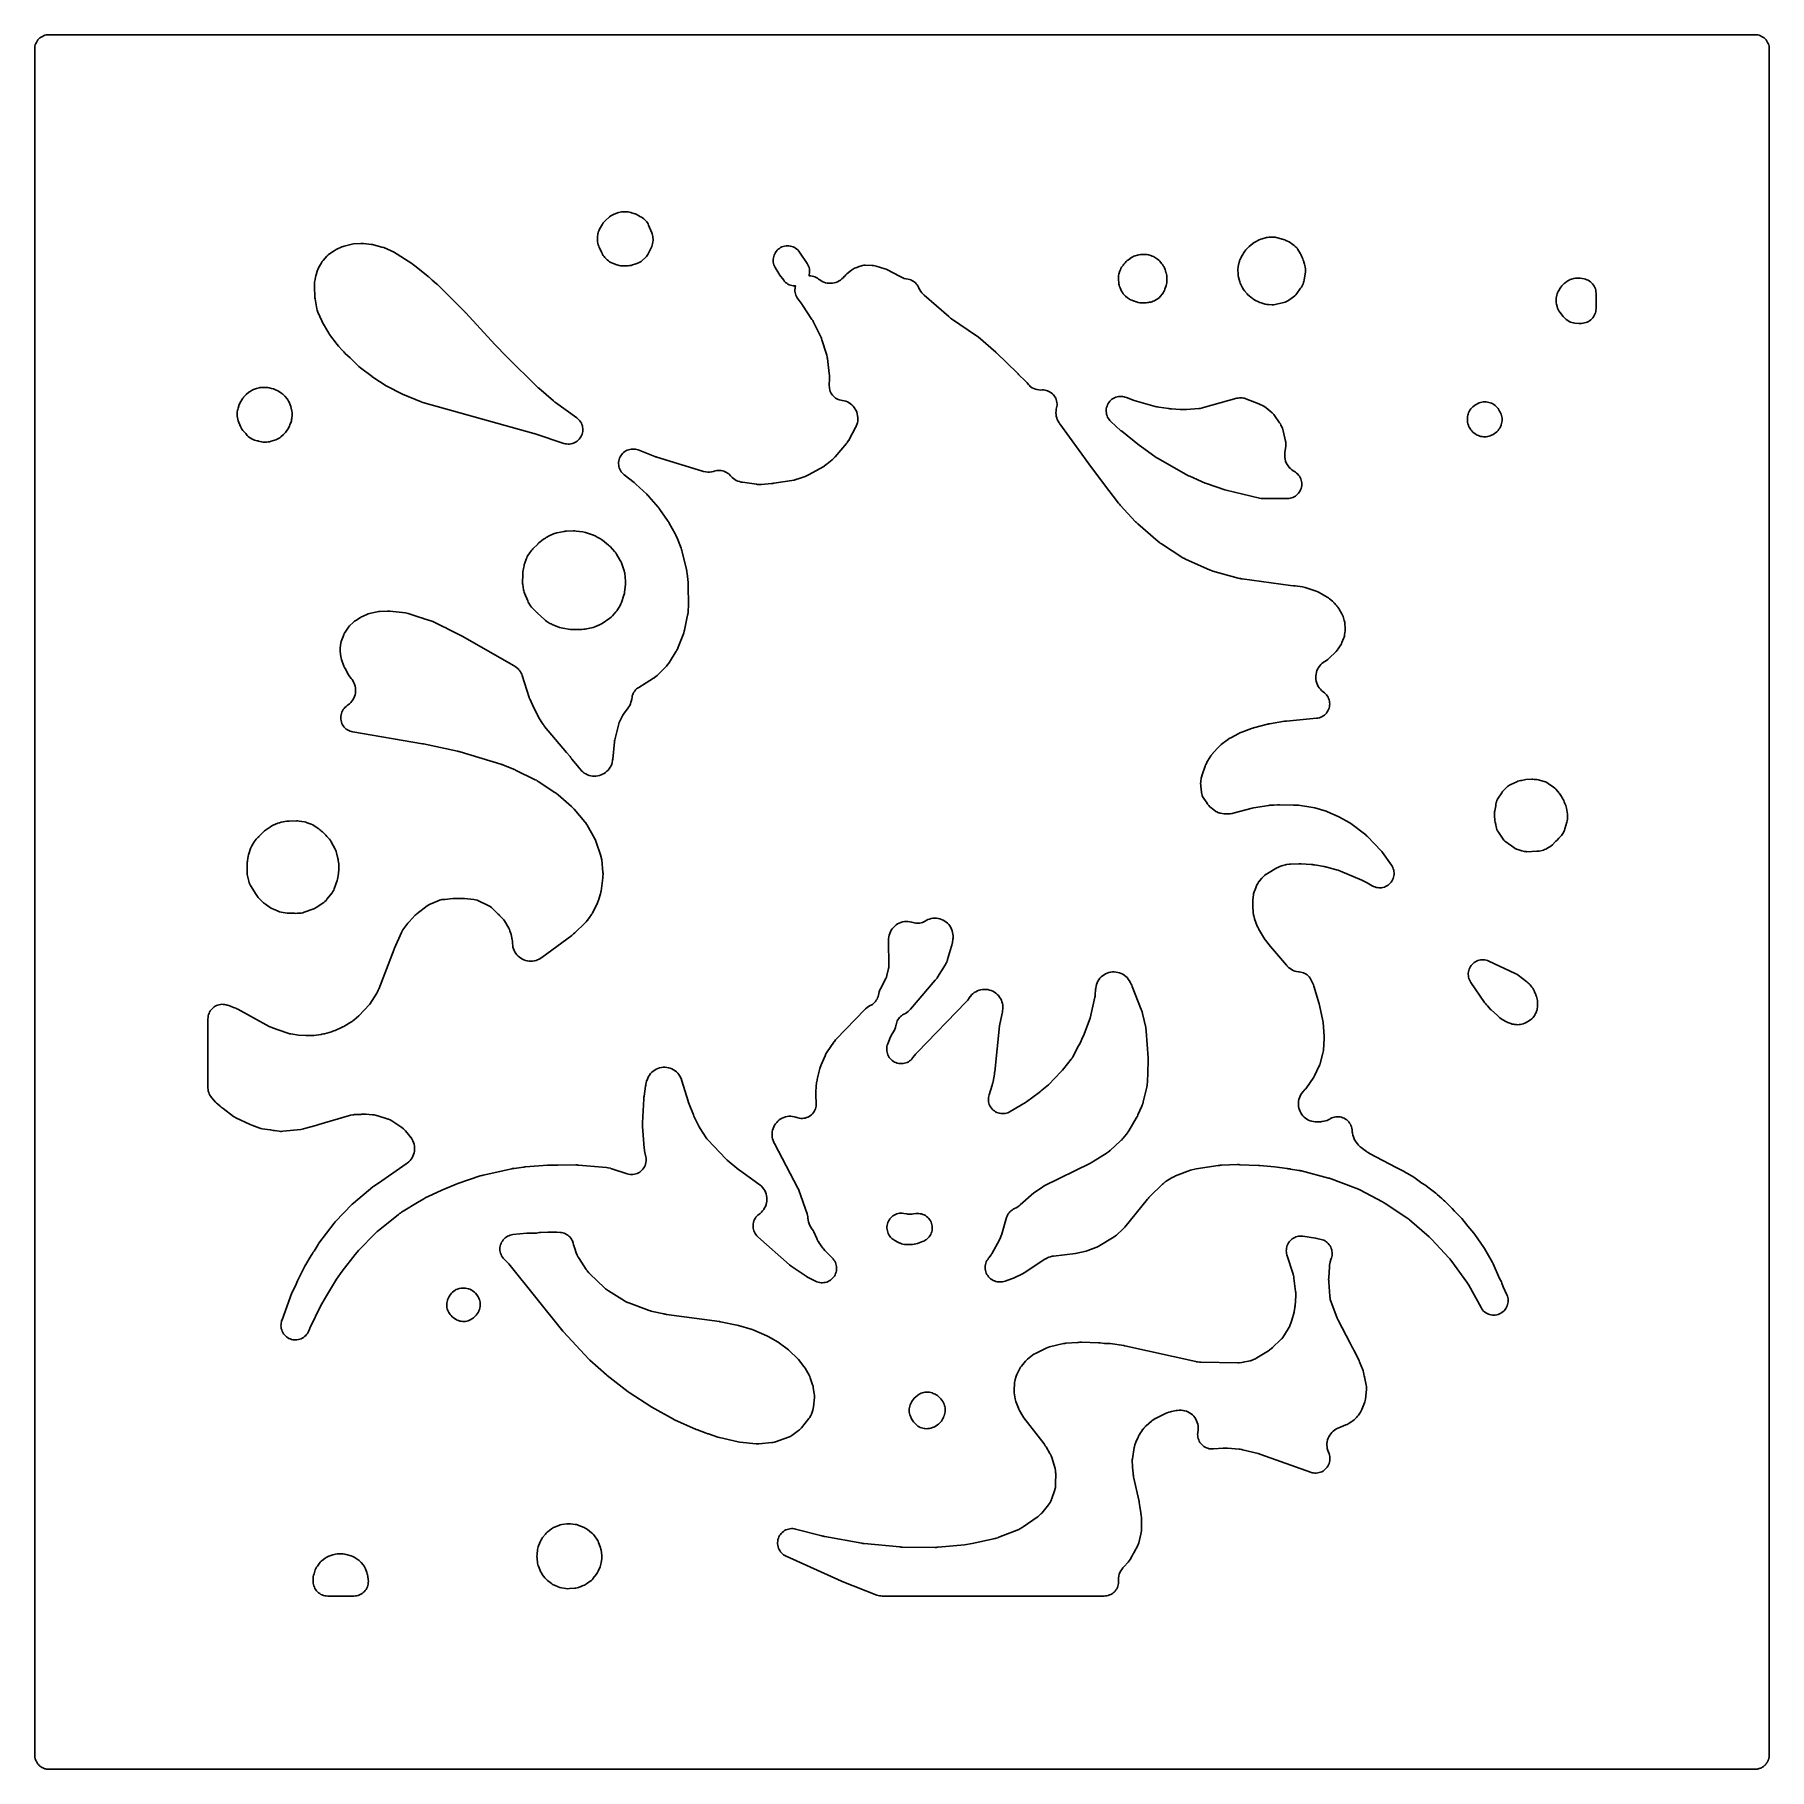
# Model space of a CAD drawing. Header units: millimetres. Extents: x 0 to 300, y 0 to 300.
import ezdxf

# ---------------------------------------------------------------- set-up
doc = ezdxf.new("R2010")
doc.units = ezdxf.units.MM
doc.layers.add('CUT', color=7, linetype='CONTINUOUS')

msp = doc.modelspace()

# ---------------------------------------------------------------- linework, layer by layer
at = {"layer": 'CUT'}
for points in [[(2.0883, -0.1324), (2.0591, -0.1281), (1.9774, -0.116), (1.9747, -0.1156), (1.8619, -0.0988), (1.7975, -0.0826), (1.778, -0.0777), (1.7689, -0.0755), (1.7343, -0.0668), (1.6243, -0.0392), (1.4997, 0.0054), (1.3937, 0.0434), (1.3382, 0.0697), (1.3008, 0.0874), (1.2913, 0.0919), (1.2733, 0.1004), (1.1723, 0.1482), (1.0572, 0.2172), (0.9622, 0.2742), (0.9402, 0.2906), (0.9193, 0.306), (0.8936, 0.3251), (0.8534, 0.3549), (0.7655, 0.4202), (0.7062, 0.4739), (0.6886, 0.4899), (0.6742, 0.5029), (0.664, 0.5122), (0.584, 0.5848), (0.5825, 0.5864), (0.577, 0.5925), (0.5754, 0.5943), (0.4907, 0.6877), (0.4195, 0.7663), (0.4166, 0.7702), (0.4163, 0.7706), (0.3809, 0.8184), (0.3353, 0.8799), (0.2736, 0.9631), (0.1992, 1.0873), (0.1477, 1.1732), (0.0961, 1.2823), (0.0847, 1.3065), (0.0838, 1.3085), (0.0837, 1.3086), (0.043, 1.3947), (-0.0101, 1.543), (-0.0395, 1.6253), (-0.058, 1.6991), (-0.0629, 1.7187), (-0.0679, 1.7388), (-0.0812, 1.7918), (-0.099, 1.863), (-0.129, 2.065), (-0.135, 2.1053), (-0.15, 2.4114), (-0.15, 2.9225), (-0.15, 297), (-0.15, 297.5886), (-0.135, 297.8947), (-0.099, 298.1371), (-0.0395, 298.3748), (0.0431, 298.6056), (0.1479, 298.8271), (0.2738, 299.0373), (0.4198, 299.2341), (0.5844, 299.4156), (0.7659, 299.5802), (0.9627, 299.7262), (1.1729, 299.8521), (1.3944, 299.9569), (1.6252, 300.0395), (1.8629, 300.099), (2.1053, 300.135), (2.4114, 300.15), (297.5872, 300.15), (297.8933, 300.135), (298.1357, 300.099), (298.3734, 300.0395), (298.6041, 299.9569), (298.8256, 299.8521), (299.0358, 299.7262), (299.2326, 299.5802), (299.4142, 299.4156), (299.5787, 299.2341), (299.7247, 299.0373), (299.8507, 298.8271), (299.9554, 298.6056), (300.038, 298.3748), (300.0975, 298.1371), (300.1335, 297.8947), (300.1485, 297.5886), (300.1485, 297.0131), (300.1485, 297.0114), (300.1485, 2.4114), (300.1339, 2.114), (300.1297, 2.0799), (300.102, 1.893), (300.1003, 1.8816), (300.099, 1.8729), (300.0988, 1.8714), (300.0925, 1.8434), (300.0883, 1.8259), (300.0401, 1.6336), (300.0337, 1.6141), (300.0214, 1.5787), (299.9584, 1.4029), (299.9534, 1.3913), (299.9321, 1.3452), (299.8932, 1.2629), (299.8922, 1.2608), (299.8547, 1.1814), (299.8523, 1.1772), (299.8214, 1.1241), (299.8173, 1.1173), (299.8108, 1.1065), (299.8029, 1.0932), (299.7998, 1.0881), (299.7819, 1.0582), (299.7664, 1.0323), (299.7301, 0.9718), (299.6901, 0.9162), (299.6729, 0.8929), (299.6495, 0.8614), (299.6391, 0.8473), (299.6301, 0.8352), (299.5862, 0.776), (299.5396, 0.7228), (299.5181, 0.6991), (299.5145, 0.6951), (299.5139, 0.6945), (299.5089, 0.6889), (299.4969, 0.6757), (299.4738, 0.6501), (299.4239, 0.5951), (299.3713, 0.5455), (299.3364, 0.5139), (299.3171, 0.4964), (299.3158, 0.4953), (299.3012, 0.482), (299.2788, 0.4616), (299.2551, 0.4402), (299.2448, 0.4309), (299.1866, 0.3857), (299.1224, 0.3381), (299.0555, 0.2885), (299.0526, 0.2863), (299.0507, 0.2849), (298.9874, 0.2449), (298.9747, 0.2372), (298.9376, 0.215), (298.9006, 0.1928), (298.8815, 0.1814), (298.8589, 0.1678), (298.8433, 0.1584), (298.7756, 0.1242), (298.6499, 0.0647), (298.6412, 0.0606), (298.6267, 0.0538), (298.6246, 0.0528), (298.553, 0.0248), (298.3967, -0.0311), (298.3219, -0.0524), (298.3186, -0.0532), (298.2281, -0.0759), (298.2192, -0.0781), (298.2154, -0.079), (298.1618, -0.0925), (298.0844, -0.1066), (298.0176, -0.1165), (298.017, -0.1166), (298.0087, -0.1178), (297.9221, -0.1307), (297.8428, -0.1374), (297.5872, -0.15), (297.0119, -0.15), (2.9618, -0.15), (2.4114, -0.15), (2.2186, -0.1405), (2.1042, -0.1348)], [(97.4829, 263.6305), (97.5038, 263.5425), (97.5739, 263.3328), (97.6622, 263.1301), (98.0217, 262.3954), (98.0698, 262.3072), (98.1665, 262.1144), (98.2859, 261.922), (98.4223, 261.7412), (98.5745, 261.5735), (98.965, 261.1805), (99.1629, 261.0015), (99.3788, 260.8446), (99.6101, 260.7117), (99.8543, 260.6041), (100.6249, 260.3128), (100.8402, 260.2423), (101.061, 260.1917), (101.2854, 260.1612), (101.5117, 260.1512), (101.9678, 260.1517), (102.1569, 260.135), (102.3797, 260.1352), (102.5687, 260.1523), (102.5722, 260.1524), (102.8377, 260.1668), (103.1002, 260.2093), (103.3567, 260.2795), (103.7507, 260.4102), (103.9136, 260.4556), (104.0803, 260.5196), (104.1121, 260.5301), (104.3603, 260.6274), (104.5968, 260.7506), (104.8188, 260.8983), (105.0238, 261.0689), (105.5843, 261.588), (105.7414, 261.7472), (105.8837, 261.9198), (106.0099, 262.1044), (106.1192, 262.2996), (106.5937, 263.2438), (106.6944, 263.4719), (106.7719, 263.7089), (106.8254, 263.9525), (106.8782, 264.2674), (106.9075, 264.5201), (106.911, 264.7745), (106.8886, 265.0279), (106.86, 265.2323), (106.8209, 265.4444), (106.7637, 265.6523), (106.6888, 265.8545), (106.1292, 267.1856), (106.0363, 267.3823), (105.9266, 267.5702), (105.8009, 267.7479), (105.6604, 267.9139), (105.488, 268.1004), (105.3007, 268.2828), (105.0953, 268.4447), (104.8742, 268.5843), (104.6397, 268.7), (104.5283, 268.7479), (104.1724, 268.9561), (103.9873, 269.0543), (103.7946, 269.1365), (103.5958, 269.2024), (103.1808, 269.3208), (103.1756, 269.322), (103.0823, 269.3569), (102.8483, 269.4193), (102.6093, 269.4588), (102.3677, 269.475), (101.7207, 269.4869), (101.466, 269.4786), (101.2134, 269.4443), (100.9656, 269.3846), (100.7252, 269.3), (100.0765, 269.0336), (99.8261, 268.9141), (99.5904, 268.7676), (99.3724, 268.5959), (98.6516, 267.9602), (98.4611, 267.7732), (98.2916, 267.567), (98.1451, 267.3439), (97.654, 266.5009), (97.548, 266.2982), (97.4609, 266.0867), (97.3936, 265.8681), (97.361, 265.7421), (97.3139, 265.5176), (97.2875, 265.2897), (97.2821, 265.0603), (97.2941, 264.522), (97.312, 264.2745), (97.3543, 264.0299), (97.4207, 263.7907)], [(208.1765, 258.7334), (208.2007, 258.4377), (208.2598, 258.147), (208.4608, 257.3914), (208.5439, 257.1352), (208.6541, 256.8895), (208.9583, 256.2986), (209.1043, 256.0511), (209.2778, 255.8219), (209.7335, 255.2869), (209.8967, 255.1129), (210.0756, 254.9552), (210.6516, 254.4948), (210.8638, 254.3426), (211.0907, 254.2134), (211.7067, 253.904), (211.9298, 253.8053), (212.1616, 253.7288), (212.8994, 253.5245), (213.177, 253.4644), (213.4597, 253.4361), (214.1079, 253.4084), (214.3445, 253.4095), (214.5799, 253.4329), (214.8121, 253.4785), (216.1106, 253.7981), (216.3427, 253.8673), (216.5671, 253.9586), (216.7815, 254.0712), (216.9841, 254.2041), (217.7862, 254.7877), (217.9835, 254.9472), (218.1637, 255.1259), (218.3248, 255.322), (219.0104, 256.2482), (219.1551, 256.4668), (219.2761, 256.6994), (219.4339, 257.046), (219.5122, 257.2387), (219.5741, 257.4373), (219.6194, 257.6403), (219.8226, 258.7722), (219.855, 259.028), (219.8609, 259.2858), (219.8402, 259.5428), (219.7857, 259.9533), (219.7404, 260.1995), (219.6707, 260.4399), (219.5535, 260.7798), (219.537, 260.8579), (219.4397, 261.1435), (219.3648, 261.3263), (219.2307, 261.7152), (219.1227, 261.9783), (218.9856, 262.2275), (218.5094, 262.9871), (218.3827, 263.1706), (218.2401, 263.342), (218.0828, 263.5001), (217.9121, 263.6435), (217.4491, 263.9984), (217.2426, 264.1408), (217.023, 264.2617), (216.4495, 264.5411), (216.2474, 264.6287), (216.0383, 264.6982), (215.0156, 264.9889), (214.8042, 265.0392), (214.5892, 265.0709), (214.3723, 265.0839), (213.7487, 265.0939), (213.5223, 265.0873), (213.2975, 265.0602), (213.076, 265.0129), (212.3615, 264.8261), (212.1013, 264.7426), (211.8517, 264.6312), (211.1812, 264.2868), (210.9546, 264.1549), (210.7431, 264), (210.1073, 263.4813), (209.9062, 263.298), (209.7473, 263.118), (209.7119, 263.0847), (209.5171, 262.8792), (209.3467, 262.6529), (209.1214, 262.3156), (209.0741, 262.2492), (209.0556, 262.217), (208.9855, 262.1121), (208.8722, 261.9252), (208.7757, 261.7292), (208.7146, 261.5718), (208.5998, 261.347), (208.5132, 261.1586), (208.4426, 260.9637), (208.3883, 260.7636), (208.2225, 260.0332), (208.1853, 259.8319), (208.1648, 259.6282), (208.161, 259.4235)], [(53.2545, 183.2999), (53.1271, 183.0863), (53.0216, 182.8611), (52.939, 182.6265), (52.8801, 182.3849), (52.8455, 182.1386), (52.8355, 181.8901), (52.8503, 181.6418), (52.8897, 181.3962), (52.9533, 181.1558), (53.0404, 180.9229), (53.1503, 180.6997), (53.2818, 180.4886), (53.4336, 180.2917), (53.6043, 180.1107), (53.792, 179.9476), (53.9951, 179.804), (54.2114, 179.6813), (54.4388, 179.5807), (54.6751, 179.5031), (54.918, 179.4495), (66.9596, 177.4104), (67.0377, 177.3963), (67.0907, 177.3862), (67.1685, 177.3704), (73.0714, 176.1118), (73.2274, 176.0751), (73.3328, 176.0478), (73.4871, 176.0044), (80.5315, 173.8596), (80.6715, 173.8139), (80.766, 173.7811), (80.9041, 173.7299), (82.7216, 173.0164), (82.866, 172.9562), (82.9633, 172.9133), (83.1051, 172.8471), (86.4944, 171.1781), (86.7004, 171.0685), (86.8379, 170.9898), (87.0368, 170.8677), (89.906, 168.9793), (90.1156, 168.8309), (90.2542, 168.7254), (90.4531, 168.5629), (92.79, 166.5172), (92.8938, 166.4229), (92.9121, 166.4056), (93.1087, 166.2057), (93.1256, 166.1871), (93.2182, 166.0817), (95.0657, 163.8977), (95.1754, 163.7617), (95.1944, 163.737), (95.3942, 163.4506), (95.4108, 163.4242), (95.5005, 163.2743), (96.7652, 161.0437), (96.8484, 160.8887), (96.8626, 160.8606), (97.0066, 160.5399), (97.0181, 160.5106), (97.0787, 160.3455), (97.8126, 158.19), (97.8759, 157.9852), (97.8861, 157.9483), (97.977, 157.5296), (97.983, 157.4918), (98.0104, 157.2792), (98.225, 155.1272), (98.2404, 154.9089), (98.242, 154.87), (98.2344, 154.4327), (98.2315, 154.3938), (98.2086, 154.1762), (97.8998, 151.8862), (97.8767, 151.7374), (97.872, 151.7108), (97.8079, 151.4164), (97.8011, 151.3903), (97.7603, 151.2453), (97.5378, 150.5124), (97.4892, 150.3637), (97.4799, 150.3372), (97.3644, 150.0465), (97.353, 150.0209), (97.2862, 149.8793), (96.3931, 148.0844), (96.3206, 147.946), (96.3071, 147.9215), (96.2386, 147.8086), (96.1571, 147.6874), (96.123, 147.6368), (95.9789, 147.4229), (95.9342, 147.3566), (95.6359, 146.946), (95.5361, 146.8149), (95.5178, 146.7918), (95.3015, 146.5434), (95.2812, 146.522), (95.1651, 146.4052), (93.3417, 144.6488), (93.1576, 144.4828), (93.029, 144.3744), (92.8342, 144.2209), (87.6603, 140.4135), (87.512, 140.3097), (87.485, 140.2918), (87.1992, 140.1214), (86.9247, 139.9917), (86.639, 139.8891), (86.3447, 139.8146), (86.0445, 139.7687), (85.7414, 139.752), (85.438, 139.7647), (85.1373, 139.8065), (84.8421, 139.8771), (84.555, 139.9759), (84.2787, 140.1019), (84.016, 140.2539), (83.769, 140.4306), (83.5403, 140.6302), (83.3319, 140.851), (83.1458, 141.0908), (82.9836, 141.3475), (82.847, 141.6186), (82.7371, 141.9016), (82.655, 142.1939), (82.6015, 142.4928), (82.5748, 142.8245), (82.5736, 142.8621), (82.5719, 142.9991), (82.5584, 143.2296), (82.5237, 143.4578), (82.4024, 144.0651), (82.3196, 144.3747), (82.1108, 144.9938), (82.0206, 145.223), (81.9084, 145.4423), (81.1694, 146.7254), (81.0416, 146.9249), (80.8953, 147.1115), (80.7321, 147.2833), (80.3188, 147.6792), (80.2573, 147.7499), (80.1068, 147.9086), (79.9429, 148.0535), (79.8452, 148.1327), (78.9184, 149.0201), (78.7161, 149.1942), (78.4963, 149.3457), (78.2616, 149.4729), (76.6925, 150.2179), (76.4304, 150.3246), (76.1579, 150.4011), (75.8785, 150.4462), (74.2808, 150.6121), (74.0791, 150.6249), (73.877, 150.6213), (73.219, 150.5829), (72.6707, 150.6183), (72.444, 150.6226), (72.2179, 150.6064), (70.8357, 150.444), (70.5693, 150.4285), (70.3499, 150.4059), (70.1334, 150.3642), (69.9214, 150.3035), (69.7155, 150.2243), (68.3307, 149.6205), (68.0669, 149.4864), (67.8208, 149.322), (66.0168, 147.956), (65.8646, 147.831), (65.7227, 147.6944), (64.6663, 146.5943), (64.4486, 146.3344), (63.6035, 145.1737), (63.4615, 144.9558), (63.343, 144.7243), (62.1129, 141.9787), (62.1023, 141.9548), (62.1004, 141.9505), (62.0587, 141.8486), (59.4035, 134.9352), (59.3366, 134.7724), (59.3239, 134.7435), (59.1823, 134.4583), (59.0541, 134.2345), (57.8723, 132.3265), (57.7866, 132.2281), (55.989, 130.2762), (55.1403, 129.5806), (54.9299, 129.4202), (54.7833, 129.3165), (54.5621, 129.1714), (53.5533, 128.5592), (53.3406, 128.4395), (53.1937, 128.3629), (52.9736, 128.2573), (51.8807, 127.7755), (51.6414, 127.6797), (51.4769, 127.6203), (51.2316, 127.5412), (50.0298, 127.1986), (49.8933, 127.1625), (49.8687, 127.1565), (49.5921, 127.0997), (49.5671, 127.0956), (49.4274, 127.0751), (48.1657, 126.914), (47.9248, 126.8911), (47.7608, 126.8808), (47.5188, 126.8735), (47.0519, 126.8745), (47.0346, 126.8753), (47.0053, 126.8765), (46.779, 126.8865), (45.5137, 126.9419), (44.2202, 127.1494), (44.0542, 127.1799), (44.0246, 127.186), (43.6977, 127.2692), (43.6688, 127.2779), (43.5085, 127.3305), (41.0476, 128.1985), (40.904, 128.2525), (40.8785, 128.2627), (40.5987, 128.3879), (40.5741, 128.4002), (40.4382, 128.4713), (35.0388, 131.44), (34.8657, 131.5267), (34.6864, 131.5996), (34.2524, 131.757), (33.7301, 131.9812), (33.4807, 132.0729), (33.223, 132.1377), (33.1671, 132.1486), (32.973, 132.2086), (32.7383, 132.2571), (32.4999, 132.2829), (32.2602, 132.2858), (32.0213, 132.2657), (31.7855, 132.2229), (31.5548, 132.1576), (31.3314, 132.0705), (31.1174, 131.9625), (30.9148, 131.8344), (30.7253, 131.6875), (30.5508, 131.5232), (30.3928, 131.3429), (30.2528, 131.1482), (30.1321, 130.9411), (30.0318, 130.7234), (29.9528, 130.497), (29.8959, 130.2642), (29.8615, 130.0269), (29.85, 129.7874), (29.85, 129.7609), (29.85, 122.2696), (29.85, 118.025), (29.85, 117.8486), (29.85, 117.7875), (29.8634, 117.5286), (29.9037, 117.2724), (29.9702, 117.0217), (30.0623, 116.7793), (30.1791, 116.5478), (30.3192, 116.3296), (30.4811, 116.127), (31.1602, 115.3627), (31.3178, 115.2007), (31.4893, 115.0537), (31.9765, 114.6728), (32.1535, 114.4941), (32.2974, 114.3597), (32.4515, 114.2371), (34.2926, 112.887), (34.4816, 112.7613), (34.6811, 112.6532), (37.1512, 111.4566), (37.4254, 111.3434), (38.8041, 110.8675), (39.0242, 110.8027), (39.2494, 110.7583), (40.641, 110.5498), (40.6916, 110.5362), (40.9157, 110.4864), (41.1435, 110.4575), (41.3909, 110.4375), (42.1834, 110.3188), (42.3913, 110.2965), (42.6003, 110.2916), (42.809, 110.3043), (45.9286, 110.6244), (46.153, 110.6578), (46.3735, 110.7114), (46.7893, 110.8327), (48.2854, 111.2239), (48.5097, 111.294), (49.0644, 111.4963), (54.3259, 113.0311), (54.5288, 113.0841), (54.5652, 113.0926), (54.9782, 113.1643), (55.0153, 113.1686), (55.2242, 113.1871), (55.8891, 113.2271), (56.3036, 113.2374), (56.4594, 113.2413), (56.5433, 113.2434), (57.1391, 113.2583), (57.1737, 113.2568), (58.3455, 113.1657), (58.5567, 113.1433), (58.5943, 113.1382), (59.0113, 113.0576), (59.048, 113.0483), (59.2524, 112.9904), (60.8758, 112.4807), (61.0446, 112.4233), (61.0745, 112.4123), (61.3765, 112.2848), (61.665, 112.1293), (61.6923, 112.1128), (61.8429, 112.0172), (63.2583, 111.0703), (63.4025, 110.9689), (63.4278, 110.9501), (63.679, 110.7455), (63.9099, 110.5181), (63.9313, 110.495), (64.0479, 110.3628), (64.8101, 109.4562), (64.933, 109.302), (64.9542, 109.2739), (65.157, 108.9734), (65.3193, 108.6683), (65.4469, 108.3537), (65.5349, 108.0555), (65.5923, 107.7571), (65.6206, 107.4545), (65.6197, 107.1507), (65.5894, 106.8483), (65.53, 106.5502), (65.4422, 106.2593), (65.3267, 105.9783), (65.1846, 105.7096), (65.0172, 105.456), (64.8261, 105.2197), (64.6132, 105.0029), (64.3579, 104.7889), (64.3321, 104.7694), (64.1851, 104.6633), (59.347, 101.347), (59.2434, 101.279), (59.1841, 101.2354), (58.5655, 100.8114), (58.3739, 100.666), (55.0277, 97.8639), (54.8343, 97.6837), (51.8671, 94.6106), (51.6754, 94.3871), (49.061, 90.948), (48.9152, 90.734), (48.2085, 89.572), (48.0838, 89.3974), (47.9213, 89.1377), (47.7277, 88.7813), (46.6099, 86.9433), (46.492, 86.7258), (45.5943, 84.855), (45.3589, 84.4217), (45.2321, 84.1509), (45.115, 83.8563), (44.4772, 82.527), (44.3858, 82.3111), (42.6719, 77.6668), (42.6064, 77.463), (42.5739, 77.3447), (42.521, 77.107), (42.4914, 76.8653), (42.4855, 76.6219), (42.5033, 76.3791), (42.5446, 76.1391), (42.6091, 75.9043), (42.6961, 75.6769), (42.8048, 75.4591), (42.9342, 75.2528), (43.0831, 75.0601), (43.2499, 74.8828), (43.4333, 74.7226), (43.6313, 74.581), (43.8422, 74.4593), (44.064, 74.3587), (44.2944, 74.2801), (44.5315, 74.2244), (44.7728, 74.1919), (45.0161, 74.1831), (45.2591, 74.198), (45.4996, 74.2365), (45.7351, 74.2982), (45.9635, 74.3825), (46.1827, 74.4886), (46.3904, 74.6155), (46.5849, 74.7621), (46.7642, 74.9269), (46.9266, 75.1083), (47.0705, 75.3047), (47.1947, 75.5141), (47.2979, 75.7346), (47.4298, 76.0564), (47.4724, 76.1562), (47.5024, 76.2236), (47.5479, 76.3221), (49.3116, 80.0021), (50.1785, 81.5358), (52.094, 84.7028), (53.0952, 86.0883), (55.3414, 89.003), (55.3754, 89.0446), (55.9276, 89.6528), (58.8769, 92.6784), (59.0385, 92.8346), (59.1513, 92.9373), (59.322, 93.0834), (62.832, 95.912), (63.0229, 96.056), (63.1555, 96.1495), (63.3551, 96.2811), (66.4374, 98.1741), (66.909, 98.4398), (67.2, 98.6039), (67.5821, 98.8192), (67.9659, 99.0355), (70.3114, 100.1256), (73.0986, 101.2911), (76.9995, 102.5747), (77.1787, 102.6287), (77.3012, 102.6624), (77.4828, 102.7074), (82.4456, 103.8073), (82.5967, 103.8375), (82.6997, 103.856), (82.852, 103.88), (84.4717, 104.1015), (84.591, 104.1158), (84.6723, 104.1243), (84.7921, 104.1349), (88.6423, 104.4117), (89.3752, 104.4291), (89.6877, 104.4365), (89.8741, 104.4409), (90.4191, 104.4538), (93.5185, 104.4739), (93.6993, 104.4707), (93.8219, 104.4656), (94.0023, 104.4537), (98.856, 104.0159), (99.065, 103.9911), (99.1021, 103.9857), (99.5141, 103.9012), (99.5503, 103.8917), (99.7522, 103.8322), (102.4363, 102.9594), (102.6777, 102.894), (102.9245, 102.8531), (103.1741, 102.837), (103.424, 102.846), (103.6718, 102.8799), (103.915, 102.9384), (104.1511, 103.0209), (104.3778, 103.1266), (104.5928, 103.2544), (104.7939, 103.403), (104.9792, 103.571), (105.1468, 103.7567), (105.295, 103.9582), (105.4223, 104.1735), (105.5274, 104.4004), (105.6094, 104.6367), (105.6674, 104.88), (105.7007, 105.1279), (105.7091, 105.3779), (105.6925, 105.6274), (105.651, 105.8741), (105.4808, 106.6474), (105.4326, 106.9113), (105.4063, 107.0914), (105.377, 107.3581), (105.0972, 111.1597), (105.0874, 111.3915), (105.0856, 111.5489), (105.09, 111.7809), (105.2974, 115.9032), (105.3103, 116.0772), (105.3217, 116.1952), (105.3426, 116.3684), (105.5911, 118.0906), (105.6302, 118.3134), (105.6613, 118.4638), (105.7137, 118.6838), (105.7913, 118.9711), (105.8444, 119.1498), (105.8547, 119.1815), (105.9766, 119.5018), (106.1162, 119.7816), (106.2829, 120.0461), (106.475, 120.2927), (106.6907, 120.5191), (106.9278, 120.7229), (107.184, 120.9021), (107.4567, 121.055), (107.7432, 121.1801), (108.0408, 121.2761), (108.3464, 121.3421), (108.6571, 121.3774), (108.9697, 121.3817), (109.2812, 121.355), (109.5885, 121.2974), (109.8886, 121.2096), (110.1784, 121.0924), (110.4552, 120.9471), (110.7162, 120.7749), (110.9588, 120.5777), (111.1807, 120.3574), (111.3795, 120.1161), (111.5534, 119.8563), (111.7007, 119.5805), (111.8313, 119.2637), (111.8424, 119.2323), (111.9005, 119.0551), (112.9657, 115.5047), (112.977, 115.4681), (112.9791, 115.4613), (113.0327, 115.3094), (113.8825, 113.1265), (113.9693, 112.9291), (114.8864, 111.0665), (115.0379, 110.8012), (116.0912, 109.1928), (116.2196, 109.0144), (116.3632, 108.8479), (119.4771, 105.5436), (119.7139, 105.3228), (121.749, 103.6587), (121.772, 103.6401), (121.7762, 103.6367), (121.8756, 103.5614), (125.2293, 101.1481), (125.3783, 101.0351), (125.4045, 101.0142), (125.6624, 100.7864), (125.8759, 100.556), (126.0653, 100.3056), (126.2287, 100.0375), (126.3646, 99.7544), (126.4716, 99.4592), (126.5487, 99.1548), (126.5949, 98.8442), (126.61, 98.5305), (126.5937, 98.217), (126.5463, 97.9066), (126.4681, 97.6024), (126.3599, 97.3076), (126.2229, 97.0251), (126.0585, 96.7576), (125.8681, 96.5079), (125.6538, 96.2784), (125.4177, 96.0714), (125.2498, 95.9516), (125.0544, 95.7969), (124.8753, 95.6234), (124.7144, 95.433), (124.5733, 95.2275), (124.4534, 95.009), (124.3558, 94.7796), (124.2815, 94.5416), (124.2313, 94.2974), (124.2056, 94.0494), (124.2048, 93.8001), (124.2289, 93.552), (124.2775, 93.3075), (124.3502, 93.0691), (124.4463, 92.839), (124.5649, 92.6197), (124.7047, 92.4133), (124.8643, 92.2219), (125.0422, 92.0473), (130.5414, 87.1645), (130.7994, 86.964), (133.3861, 85.212), (133.6613, 85.0503), (135.0516, 84.3483), (135.2759, 84.2485), (135.5089, 84.1712), (135.7483, 84.1172), (135.9919, 84.0869), (136.2374, 84.0806), (136.4822, 84.0985), (136.7241, 84.1402), (136.9608, 84.2055), (137.1899, 84.2937), (137.4092, 84.4039), (137.6167, 84.5351), (137.8103, 84.686), (137.9882, 84.8552), (138.1486, 85.041), (138.29, 85.2417), (138.4111, 85.4552), (138.5107, 85.6796), (138.5877, 85.9127), (138.6415, 86.1522), (138.6716, 86.3959), (138.6776, 86.6413), (138.6596, 86.8861), (138.6176, 87.128), (138.5521, 87.3646), (138.4637, 87.5936), (138.3532, 87.8128), (138.2218, 88.0202), (138.0707, 88.2137), (137.9014, 88.3914), (137.6772, 88.6046), (136.7475, 89.5534), (136.6387, 89.6693), (136.6196, 89.6904), (136.4172, 89.9354), (136.4, 89.9581), (136.3068, 90.0868), (135.6194, 91.0795), (135.5231, 91.2257), (135.5065, 91.2522), (135.335, 91.5572), (135.321, 91.5851), (135.2461, 91.7433), (134.7416, 92.8761), (134.6038, 93.1417), (134.4352, 93.3889), (134.3937, 93.4424), (134.1928, 93.7319), (134.0372, 94.0136), (133.9112, 94.3098), (133.8162, 94.6174), (133.7531, 94.933), (133.7136, 95.348), (133.7134, 95.3479), (133.6976, 95.5181), (133.6516, 95.7575), (133.5825, 95.9912), (132.1369, 100.1271), (132.0695, 100.2992), (131.9896, 100.4658), (127.9141, 108.2162), (127.8337, 108.3784), (127.82, 108.4078), (127.6941, 108.7163), (127.607, 109.0074), (127.5484, 109.3057), (127.5188, 109.6082), (127.5186, 109.9121), (127.5477, 110.2146), (127.6059, 110.5129), (127.6926, 110.8042), (127.807, 111.0858), (127.948, 111.355), (128.1144, 111.6094), (128.3046, 111.8465), (128.5168, 112.0641), (128.7489, 112.2602), (128.999, 112.433), (129.2645, 112.5809), (129.5431, 112.7024), (129.8321, 112.7965), (130.1288, 112.8622), (130.4305, 112.899), (130.7344, 112.9065), (131.0375, 112.8847), (131.3372, 112.8336), (131.6304, 112.7539), (131.7748, 112.6992), (132.0111, 112.6229), (132.2537, 112.5704), (132.5004, 112.5423), (132.7487, 112.5387), (132.9961, 112.5598), (133.2402, 112.6053), (133.4785, 112.6748), (133.7088, 112.7676), (133.9287, 112.8828), (134.1362, 113.0193), (134.3291, 113.1756), (134.5055, 113.3503), (134.6637, 113.5416), (134.8022, 113.7477), (134.9195, 113.9666), (135.0145, 114.1959), (135.0864, 114.4336), (135.1343, 114.6772), (135.1578, 114.9244), (135.1566, 115.1727), (135.0856, 116.4807), (135.0844, 116.5382), (135.0871, 116.5563), (135.0995, 116.8038), (135.0996, 117.2218), (135.2214, 118.7832), (135.2295, 118.8639), (135.3524, 119.5402), (135.7715, 121.188), (135.8129, 121.3374), (135.8208, 121.364), (135.9218, 121.6571), (135.9319, 121.683), (135.9914, 121.8262), (136.6793, 123.3894), (136.7517, 123.5442), (136.7652, 123.5716), (136.9307, 123.8705), (136.9468, 123.8965), (137.0396, 124.0401), (138.1807, 125.7193), (138.2737, 125.8501), (138.2908, 125.8731), (138.493, 126.122), (138.5121, 126.1434), (138.621, 126.2612), (143.5476, 131.3626), (143.6776, 131.4908), (143.7014, 131.5132), (143.9569, 131.7308), (144.2082, 131.9057), (144.4944, 132.066), (144.6728, 132.1548), (144.8788, 132.2837), (145.0714, 132.4321), (145.2486, 132.5984), (145.4089, 132.7811), (145.5506, 132.9786), (145.6725, 133.1889), (145.7734, 133.41), (145.8524, 133.6399), (145.9086, 133.8763), (145.9628, 134.1659), (146.0475, 134.4583), (146.1708, 134.7684), (146.1843, 134.798), (146.2635, 134.9613), (147.1844, 136.7498), (147.3019, 137.0148), (147.388, 137.2916), (147.6312, 138.2707), (147.6728, 138.4735), (147.6974, 138.6791), (147.7049, 138.886), (147.6823, 143.3804), (147.686, 143.5668), (147.6875, 143.6001), (147.7198, 143.9411), (147.78, 144.2478), (147.8704, 144.547), (147.99, 144.8358), (148.1377, 145.1113), (148.312, 145.3707), (148.5112, 145.6116), (148.7333, 145.8315), (148.9761, 146.0282), (149.2373, 146.1999), (149.5143, 146.3448), (149.8042, 146.4615), (150.1043, 146.5488), (150.4116, 146.6059), (150.7231, 146.6322), (151.0356, 146.6275), (151.3461, 146.5918), (151.6515, 146.5254), (151.9076, 146.4424), (152.1392, 146.3794), (152.3758, 146.339), (152.6151, 146.3214), (152.8551, 146.3268), (153.0934, 146.3552), (153.3278, 146.4064), (153.5563, 146.4798), (153.7768, 146.5747), (153.987, 146.6904), (154.184, 146.8114), (154.4602, 146.9459), (154.7482, 147.0528), (155.0452, 147.1311), (155.3484, 147.18), (155.655, 147.1991), (155.962, 147.1883), (156.2665, 147.1475), (156.5655, 147.0772), (156.8562, 146.9781), (157.1359, 146.8511), (157.4019, 146.6974), (157.6516, 146.5184), (157.8826, 146.316), (158.0928, 146.092), (158.2802, 145.8486), (158.4429, 145.588), (158.5794, 145.3129), (158.6884, 145.0257), (158.7689, 144.7292), (158.82, 144.4263), (158.8414, 144.1199), (158.8319, 143.7833), (158.8294, 143.7507), (158.8109, 143.5685), (158.7392, 143.002), (158.7161, 142.8455), (158.7113, 142.8176), (158.6453, 142.5083), (158.6383, 142.4808), (158.5955, 142.3285), (157.9026, 140.0445), (157.8527, 139.8919), (157.8432, 139.8648), (157.7336, 139.5907), (157.601, 139.3269), (157.587, 139.3018), (157.5058, 139.1633), (156.1548, 136.9673), (156.0737, 136.8412), (156.0587, 136.8189), (155.8817, 136.5769), (155.865, 136.5559), (155.7694, 136.4404), (151.4675, 131.4505), (151.3457, 131.3159), (151.3233, 131.2924), (151.082, 131.0619), (150.8425, 130.8739), (150.586, 130.7099), (150.3097, 130.5689), (150.1056, 130.4524), (149.9134, 130.3172), (149.7348, 130.1646), (149.5713, 129.9959), (149.4243, 129.8126), (149.2952, 129.6163), (149.1851, 129.4088), (149.0949, 129.1918), (149.0255, 128.9673), (148.9775, 128.7373), (148.9543, 128.5923), (148.8767, 128.2961), (148.7707, 128.0089), (148.6245, 127.7068), (148.6088, 127.6782), (148.5175, 127.5201), (148.1985, 126.9979), (148.0996, 126.8201), (148.0155, 126.6349), (147.5377, 125.4576), (147.456, 125.2236), (147.3978, 124.9827), (147.3638, 124.7372), (147.3543, 124.4896), (147.3694, 124.2422), (147.4088, 123.9975), (147.4723, 123.758), (147.5592, 123.5259), (147.6687, 123.3035), (147.7996, 123.0931), (147.9507, 122.8967), (148.1206, 122.7162), (148.3074, 122.5534), (148.5095, 122.4099), (148.7247, 122.2871), (148.9511, 122.1862), (149.1864, 122.1083), (149.4282, 122.054), (149.6742, 122.0239), (149.9219, 122.0184), (150.1691, 122.0374), (150.4131, 122.0807), (150.6516, 122.148), (150.8822, 122.2386), (151.1028, 122.3516), (151.3111, 122.4859), (151.5051, 122.6401), (151.6829, 122.8128), (151.8427, 123.0022), (152.214, 123.4895), (152.3553, 123.6639), (152.4548, 123.7794), (152.6063, 123.945), (161.1311, 132.7212), (161.2609, 132.8657), (161.3791, 133.0197), (161.7018, 133.4762), (161.81, 133.6216), (161.8305, 133.6478), (162.0513, 133.9032), (162.2746, 134.1155), (162.5176, 134.3048), (162.778, 134.4695), (163.0532, 134.6079), (163.3406, 134.7187), (163.6375, 134.8009), (163.941, 134.8536), (164.2482, 134.8764), (164.5562, 134.869), (164.862, 134.8315), (165.1626, 134.7643), (165.4552, 134.668), (165.737, 134.5435), (166.0053, 134.392), (166.2574, 134.215), (166.491, 134.0142), (166.7039, 133.7915), (166.8939, 133.5491), (167.0593, 133.2892), (167.1985, 133.0144), (167.3102, 132.7273), (167.3932, 132.4306), (167.4468, 132.1272), (167.4704, 131.8201), (167.4639, 131.5121), (167.4237, 131.1768), (167.4182, 131.1445), (167.383, 130.9641), (166.919, 128.8611), (166.8732, 128.5766), (166.0589, 120.6086), (166.0405, 120.4592), (166.0261, 120.358), (166.0018, 120.2094), (165.767, 118.9348), (165.7159, 118.6998), (165.6762, 118.5416), (165.6101, 118.3104), (165.0673, 116.6182), (165.0046, 116.384), (164.9648, 116.1448), (164.9484, 115.9028), (164.9555, 115.6604), (164.986, 115.4198), (165.0397, 115.1833), (165.1161, 114.9531), (165.2144, 114.7315), (165.3338, 114.5203), (165.473, 114.3218), (165.6308, 114.1376), (165.8058, 113.9697), (165.9961, 113.8194), (166.2002, 113.6883), (166.4159, 113.5776), (166.6414, 113.4883), (166.8745, 113.4213), (167.113, 113.3772), (167.3546, 113.3564), (167.5971, 113.3591), (167.8382, 113.3853), (168.0756, 113.4348), (168.3071, 113.507), (168.5306, 113.6013), (168.7438, 113.7168), (171.3758, 115.3122), (171.5492, 115.4274), (173.7443, 117.0221), (174.0104, 117.2452), (174.1924, 117.4207), (175.0922, 118.1279), (175.3462, 118.3572), (177.5711, 120.6622), (177.6673, 120.7717), (177.8091, 120.9085), (178.0444, 121.1697), (179.3026, 122.7815), (179.4398, 122.9757), (179.558, 123.1821), (180.5485, 125.1201), (180.6567, 125.2849), (180.8258, 125.5863), (181.321, 126.6315), (181.4343, 126.8533), (181.5538, 127.1262), (182.4647, 129.5967), (182.5544, 129.8964), (183.3912, 133.5028), (183.4293, 133.7043), (183.4508, 133.9082), (183.512, 134.8637), (183.5284, 135.0484), (183.5321, 135.0813), (183.5874, 135.4177), (183.6679, 135.7181), (183.7777, 136.0091), (183.9156, 136.2878), (184.0804, 136.5515), (184.2705, 136.7976), (184.4839, 137.0238), (184.7187, 137.2278), (184.9724, 137.4076), (185.2427, 137.5615), (185.5268, 137.6879), (185.822, 137.7856), (186.1255, 137.8537), (186.4341, 137.8915), (186.745, 137.8986), (187.0551, 137.875), (187.3614, 137.8208), (187.6608, 137.7367), (187.9504, 137.6234), (188.2274, 137.4821), (188.4891, 137.3141), (188.7329, 137.1211), (188.9565, 136.9049), (189.1576, 136.6677), (189.3513, 136.3872), (189.3688, 136.359), (189.4625, 136.199), (189.5822, 135.9829), (189.6971, 135.7576), (189.7699, 135.6022), (189.8693, 135.3697), (191.4131, 131.3952), (191.5018, 131.1403), (191.5556, 130.9653), (191.6256, 130.7047), (192.1905, 128.2539), (192.22, 128.1136), (192.2248, 128.0883), (192.2677, 127.8049), (192.2705, 127.7793), (192.2838, 127.6366), (192.6225, 123.0414), (192.6321, 122.8274), (192.6345, 122.682), (192.6319, 122.4678), (192.4796, 118.7267), (192.4681, 118.5487), (192.4653, 118.5169), (192.417, 118.1637), (192.4112, 118.1323), (192.3745, 117.9578), (191.7687, 115.3814), (191.7257, 115.2155), (191.7173, 115.186), (191.6088, 114.8611), (191.5978, 114.8325), (191.5325, 114.6741), (190.8553, 113.1318), (190.7517, 112.915), (190.6767, 112.7701), (190.5593, 112.5604), (189.2485, 110.3832), (189.1126, 110.1736), (189.0157, 110.0345), (188.8661, 109.8344), (188.2873, 109.1117), (188.193, 108.9985), (188.1757, 108.9786), (187.9741, 108.7638), (187.9553, 108.7453), (187.8483, 108.644), (186.0411, 106.9992), (185.9214, 106.8947), (185.8995, 106.8765), (185.6473, 106.6832), (185.624, 106.6669), (185.4919, 106.5785), (183.1129, 105.0575), (182.9327, 104.9492), (182.8083, 104.8792), (182.6223, 104.7812), (174.6385, 100.8584), (174.3517, 100.693), (173.0893, 99.8492), (172.8167, 99.6385), (170.4688, 97.5494), (170.3298, 97.4316), (170.3044, 97.4111), (170.0337, 97.2138), (169.7704, 97.0585), (169.4516, 96.9102), (169.244, 96.8015), (169.0474, 96.6738), (168.8637, 96.5283), (168.6944, 96.3662), (168.541, 96.1889), (168.4049, 95.9981), (168.2873, 95.7953), (168.1892, 95.5825), (168.1114, 95.3614), (167.1985, 92.3157), (167.1362, 92.1262), (167.1241, 92.0927), (166.9697, 91.725), (166.9542, 91.693), (166.8625, 91.5158), (165.5364, 89.1118), (165.4447, 88.9546), (165.4276, 88.9269), (165.2218, 88.6268), (165.2021, 88.6009), (165.0885, 88.4587), (164.9832, 88.3332), (164.8324, 88.1341), (164.7022, 87.921), (164.5939, 87.6959), (164.5087, 87.4612), (164.4472, 87.2192), (164.4102, 86.9722), (164.3981, 86.7227), (164.4109, 86.4733), (164.4485, 86.2265), (164.5106, 85.9846), (164.5964, 85.7501), (164.7053, 85.5253), (164.836, 85.3125), (164.9873, 85.1138), (165.1577, 84.9313), (165.3454, 84.7666), (165.5487, 84.6214), (165.7654, 84.4973), (165.9934, 84.3954), (166.2304, 84.3168), (166.4741, 84.2622), (166.722, 84.2322), (166.9717, 84.2271), (167.2206, 84.2469), (167.3915, 84.2691), (167.6207, 84.3098), (167.8452, 84.3718), (168.9725, 84.74), (169.3015, 84.874), (170.883, 85.6534), (171.1467, 85.8039), (174.7218, 88.1433), (174.8676, 88.234), (174.894, 88.2496), (175.1729, 88.3975), (175.4386, 88.5087), (175.7133, 88.5951), (176.0219, 88.6618), (176.0521, 88.6669), (176.2221, 88.6916), (180.0288, 89.1562), (180.2925, 89.2028), (181.8577, 89.567), (182.1764, 89.664), (183.5438, 90.1818), (183.75, 90.2706), (183.9474, 90.3776), (186.7451, 92.061), (186.9441, 92.1941), (187.1295, 92.3457), (188.2901, 93.3913), (188.4321, 93.5298), (188.5627, 93.6792), (192.503, 98.5647), (192.6533, 98.7398), (192.7592, 98.8557), (192.9202, 99.0214), (195.1156, 101.1455), (195.2531, 101.2721), (195.2782, 101.2941), (195.5713, 101.5259), (195.5985, 101.5452), (195.7534, 101.6499), (196.5988, 102.1912), (196.7693, 102.2941), (196.8002, 102.3116), (197.1564, 102.4895), (197.189, 102.5037), (197.3737, 102.5782), (199.9732, 103.5477), (200.9297, 103.799), (204.74, 104.3739), (204.9513, 104.3997), (205.0953, 104.4131), (205.3077, 104.4268), (208.0732, 104.5269), (208.2185, 104.5294), (208.3172, 104.5291), (208.4625, 104.5259), (211.6909, 104.3925), (211.7792, 104.3878), (211.8392, 104.3839), (211.9273, 104.3771), (214.4624, 104.1523), (216.708, 103.848), (216.8514, 103.8285), (217.1665, 103.7858), (217.2658, 103.7724), (218.6752, 103.5435), (218.8517, 103.5105), (218.9711, 103.4852), (219.1458, 103.4438), (223.8135, 102.2181), (223.9987, 102.1644), (224.1234, 102.1247), (224.3055, 102.0615), (228.1318, 100.623), (229.0143, 100.2753), (229.0378, 100.2648), (229.2439, 100.1649), (233.2049, 98.0938), (233.3807, 97.9958), (233.4983, 97.926), (233.6686, 97.8187), (237.3698, 95.3451), (237.3832, 95.3355), (237.718, 95.0871), (237.8711, 94.9624), (241.2695, 92.0129), (241.419, 91.8758), (241.518, 91.78), (241.6599, 91.6351), (244.7196, 88.3361), (244.8386, 88.1998), (245.1709, 87.7757), (247.7781, 84.1777), (247.9092, 83.9842), (247.9941, 83.8502), (248.113, 83.6489), (250.2401, 79.777), (250.3692, 79.5672), (250.5184, 79.3711), (250.6861, 79.1906), (250.8708, 79.0276), (251.0707, 78.8834), (251.2837, 78.7597), (251.5079, 78.6575), (251.7411, 78.5779), (251.981, 78.5217), (252.2252, 78.4893), (252.4714, 78.4811), (252.7173, 78.4972), (252.9604, 78.5374), (253.1983, 78.6014), (253.4288, 78.6884), (253.6496, 78.7978), (253.8586, 78.9283), (254.0537, 79.0788), (254.233, 79.2477), (254.3949, 79.4335), (254.5376, 79.6343), (254.6599, 79.8482), (254.7606, 80.073), (254.8386, 80.3067), (254.8933, 80.547), (254.9241, 80.7914), (254.9306, 81.0377), (254.9128, 81.2835), (254.871, 81.5263), (254.8055, 81.7638), (254.7169, 81.9937), (254.1027, 83.3795), (253.8655, 83.9965), (253.7654, 84.2227), (253.46, 84.8299), (252.3469, 87.3416), (252.2314, 87.5699), (250.8416, 89.9998), (250.8223, 90.0328), (250.8188, 90.0388), (250.7324, 90.1744), (249.1908, 92.4321), (249.0053, 92.6712), (247.9601, 93.8623), (246.9168, 95.1825), (246.7402, 95.383), (245.651, 96.4936), (245.2535, 96.9465), (245.0806, 97.1248), (244.5026, 97.6646), (243.9754, 98.2021), (243.766, 98.3927), (243.4353, 98.6612), (242.6733, 99.3727), (242.4417, 99.5642), (241.2516, 100.4335), (240.7318, 100.8554), (240.5183, 101.0107), (240.004, 101.3449), (238.6098, 102.3633), (238.3088, 102.5519), (237.4125, 103.0284), (237.1756, 103.1824), (236.9387, 103.3185), (235.5646, 104.011), (230.9476, 106.4658), (230.824, 106.5346), (230.8021, 106.5473), (230.5631, 106.6985), (230.5422, 106.7128), (230.4272, 106.7951), (229.4841, 107.4966), (229.3322, 107.6158), (229.3056, 107.6378), (229.0441, 107.8778), (228.8293, 108.1201), (228.6225, 108.4085), (228.6038, 108.4376), (228.5037, 108.6027), (228.4011, 108.7823), (228.3071, 108.9576), (228.2911, 108.9893), (228.1444, 109.3241), (228.0436, 109.6419), (227.9707, 110.0001), (227.9655, 110.0352), (227.9415, 110.2327), (227.9093, 110.5709), (227.8733, 110.8184), (227.8126, 111.061), (227.7281, 111.2964), (227.6204, 111.5222), (227.4908, 111.736), (227.3404, 111.9358), (227.1708, 112.1197), (226.9836, 112.2856), (226.7809, 112.432), (226.5645, 112.5574), (226.3367, 112.6606), (226.0997, 112.7405), (225.8559, 112.7963), (225.6077, 112.8275), (225.3577, 112.8337), (225.1083, 112.815), (224.8621, 112.7713), (224.6214, 112.7034), (224.3887, 112.6117), (224.1663, 112.4972), (224.0504, 112.4299), (223.8996, 112.347), (223.8723, 112.3328), (223.5852, 112.1999), (223.3133, 112.1031), (223.0337, 112.0316), (222.7214, 111.9818), (222.6908, 111.9783), (222.5194, 111.9629), (222.0681, 111.9328), (221.8879, 111.9251), (221.8557, 111.9246), (221.5242, 111.9344), (221.2241, 111.9723), (220.929, 112.039), (220.6417, 112.1337), (220.3648, 112.2555), (220.1009, 112.4034), (219.8525, 112.5759), (219.6217, 112.7716), (219.4108, 112.9884), (219.2218, 113.2246), (219.0563, 113.4778), (218.9158, 113.7458), (218.8018, 114.026), (218.7153, 114.3158), (218.6569, 114.6127), (218.6274, 114.9137), (218.6269, 115.2162), (218.6555, 115.5174), (218.7129, 115.8144), (218.7986, 116.1045), (218.9118, 116.3851), (219.0513, 116.6535), (219.2161, 116.9072), (219.4225, 117.1667), (219.4438, 117.1909), (219.566, 117.3236), (219.7543, 117.5185), (219.8831, 117.6625), (220.0004, 117.8161), (221.2008, 119.5203), (221.3133, 119.695), (221.4109, 119.8785), (222.243, 121.6127), (222.3353, 121.8313), (222.4066, 122.0576), (222.8759, 123.8402), (222.9247, 124.0683), (222.9521, 124.3), (223.1011, 126.4039), (223.1002, 126.7695), (222.9224, 129.116), (222.8741, 129.4505), (222.2981, 132.1403), (222.2415, 132.3569), (221.2965, 135.4059), (221.2133, 135.6343), (220.9, 136.38), (220.7915, 136.6056), (220.6611, 136.8193), (220.5099, 137.0188), (220.3396, 137.2023), (220.1517, 137.3678), (219.9482, 137.5136), (219.7312, 137.6384), (219.5028, 137.7409), (219.2653, 137.8199), (219.021, 137.8749), (218.7725, 137.9051), (218.6284, 137.9154), (218.3198, 137.9685), (218.018, 138.0521), (217.726, 138.1654), (217.4467, 138.3071), (217.1829, 138.4758), (216.9372, 138.67), (216.6904, 138.9086), (216.6676, 138.933), (216.5433, 139.0724), (213.7922, 142.3206), (212.9048, 143.3996), (212.8629, 143.4575), (212.8487, 143.4789), (212.7713, 143.5999), (211.8654, 145.0791), (211.769, 145.246), (211.7526, 145.2762), (211.5861, 145.6236), (211.5729, 145.6554), (211.5033, 145.835), (211.0467, 147.1098), (210.9961, 147.2612), (210.9876, 147.2885), (210.9059, 147.597), (210.8998, 147.6249), (210.8689, 147.7815), (210.8005, 148.1713), (210.7851, 148.2715), (210.7851, 148.2719), (210.784, 148.2937), (210.7391, 149.186), (210.7391, 150.2482), (210.742, 150.3951), (210.743, 150.4214), (210.7661, 150.7143), (210.7692, 150.7405), (210.7893, 150.8861), (210.8339, 151.1682), (210.8705, 151.3654), (210.878, 151.4004), (210.9825, 151.7875), (210.9937, 151.8215), (211.0613, 152.0104), (211.3019, 152.6291), (211.384, 152.8237), (211.3995, 152.8579), (211.5798, 153.2014), (211.7976, 153.5224), (211.8205, 153.5523), (211.9533, 153.7164), (212.3217, 154.1462), (212.4596, 154.2983), (212.4849, 154.3248), (212.7603, 154.5827), (213.0622, 154.8089), (213.0927, 154.8292), (213.2666, 154.9385), (214.8848, 155.8942), (215.0462, 155.9843), (215.0754, 155.9997), (215.3835, 156.1428), (215.7042, 156.2549), (215.7358, 156.2643), (215.9143, 156.3122), (216.3956, 156.4288), (216.5866, 156.4699), (216.6208, 156.4763), (217.0077, 156.5283), (217.0425, 156.5311), (217.2375, 156.5419), (218.6948, 156.5848), (218.8544, 156.5861), (218.9628, 156.5846), (219.1222, 156.5791), (220.8212, 156.4844), (221.0377, 156.466), (221.1843, 156.4492), (221.3994, 156.4184), (223.0815, 156.1268), (223.2455, 156.0946), (223.3564, 156.0702), (223.5188, 156.0307), (225.2366, 155.5724), (225.4819, 155.4978), (225.6466, 155.4415), (225.8863, 155.3504), (229.5903, 153.7949), (230.5266, 153.3331), (231.3926, 152.8113), (231.6068, 152.6961), (231.8313, 152.6022), (232.0637, 152.5306), (232.3021, 152.4819), (232.544, 152.4566), (232.7873, 152.4549), (233.0295, 152.4769), (233.2685, 152.5223), (233.5019, 152.5907), (233.7276, 152.6815), (233.9434, 152.7938), (234.1473, 152.9265), (234.3372, 153.0785), (234.5116, 153.2481), (234.6686, 153.4339), (234.8068, 153.6341), (234.9249, 153.8468), (235.0217, 154.0699), (235.0965, 154.3014), (235.1483, 154.5391), (235.1769, 154.7807), (235.1818, 155.0239), (235.163, 155.2664), (235.1208, 155.506), (235.0555, 155.7403), (234.9677, 155.9672), (234.8583, 156.1845), (234.7283, 156.3901), (233.1955, 158.5713), (233.0809, 158.7219), (232.9553, 158.8634), (230.5826, 161.3401), (230.4402, 161.4774), (230.2874, 161.6031), (227.7022, 163.5624), (227.4361, 163.7385), (225.7627, 164.6985), (225.5072, 164.8262), (223.6749, 165.615), (223.4112, 165.7113), (221.4453, 166.3069), (221.0972, 166.3857), (218.6599, 166.7572), (218.4639, 166.7791), (218.2669, 166.7856), (217.8966, 166.7832), (217.799, 166.7904), (215.3476, 166.8416), (215.032, 166.8282), (214.3919, 166.7604), (213.8894, 166.7571), (213.6955, 166.7483), (213.5028, 166.7245), (210.8465, 166.2908), (210.6089, 166.2401), (207.35, 165.3765), (207.1811, 165.3359), (207.1508, 165.3293), (206.8358, 165.2764), (206.5174, 165.2529), (206.4863, 165.2521), (206.3126, 165.2513), (205.9616, 165.258), (205.7838, 165.2656), (205.752, 165.2677), (205.427, 165.3049), (205.1069, 165.3727), (205.0761, 165.3808), (204.905, 165.43), (204.8389, 165.4507), (204.6486, 165.516), (204.615, 165.5286), (204.4908, 165.5827), (204.3498, 165.6812), (203.6669, 166.184), (203.5374, 166.2837), (203.5147, 166.302), (203.2892, 166.5004), (203.1001, 166.6987), (202.9125, 166.9332), (202.8952, 166.9568), (202.8017, 167.0907), (202.2503, 167.9184), (202.1543, 168.0702), (202.1378, 168.0977), (201.982, 168.3886), (201.9795, 168.3946), (201.9589, 168.4558), (201.8813, 168.8009), (201.8755, 168.8348), (201.8479, 169.0253), (201.7282, 170.031), (201.7125, 170.1926), (201.7103, 170.2216), (201.7008, 170.5201), (201.7172, 170.8182), (201.7201, 170.8471), (201.7395, 171.0084), (201.7737, 171.2491), (201.8036, 171.4275), (201.8096, 171.4592), (201.8949, 171.8107), (201.904, 171.8417), (201.9592, 172.0139), (202.4889, 173.5381), (202.5646, 173.7375), (202.5791, 173.7727), (202.7638, 174.1568), (202.7822, 174.1901), (202.8907, 174.3737), (203.4783, 175.3069), (203.5705, 175.4463), (203.5875, 175.4709), (203.7901, 175.7368), (203.8093, 175.7597), (203.9193, 175.8856), (204.7076, 176.7484), (204.8236, 176.8698), (204.8449, 176.8911), (205.0926, 177.1177), (205.1157, 177.1369), (205.2469, 177.2417), (206.3275, 178.0654), (206.4564, 178.1594), (206.4798, 178.1757), (206.7489, 178.3468), (206.7736, 178.3611), (206.9134, 178.4379), (208.3139, 179.169), (208.5106, 179.2645), (208.6459, 179.3255), (208.8479, 179.4093), (210.5133, 180.0448), (210.7239, 180.1181), (210.8682, 180.1635), (211.0828, 180.2241), (213.2508, 180.7676), (213.3925, 180.8002), (213.4893, 180.8205), (213.6321, 180.8476), (216.201, 181.2834), (216.3439, 181.3048), (216.4412, 181.3175), (216.5849, 181.3334), (221.772, 181.8066), (222.0155, 181.8409), (222.2544, 181.899), (222.4864, 181.9803), (222.7094, 182.084), (222.9211, 182.2091), (223.1194, 182.3544), (223.3026, 182.5185), (223.4687, 182.6997), (223.6162, 182.8964), (223.7437, 183.1067), (223.8499, 183.3284), (223.9339, 183.5596), (223.9947, 183.7978), (224.0318, 184.0409), (224.0448, 184.2864), (224.0337, 184.532), (223.9985, 184.7754), (223.9396, 185.0141), (223.8575, 185.2459), (223.753, 185.4685), (223.6272, 185.6797), (223.4812, 185.8776), (223.3165, 186.0601), (223.1347, 186.2256), (222.9374, 186.3725), (222.8929, 186.4023), (222.6505, 186.6028), (222.4294, 186.8264), (222.2316, 187.071), (222.0593, 187.3341), (221.9142, 187.6131), (221.7976, 187.9052), (221.7109, 188.2075), (221.6547, 188.517), (221.6297, 188.8305), (221.6362, 189.1449), (221.6741, 189.4572), (221.7429, 189.764), (221.8421, 190.0625), (221.9706, 190.3496), (222.1271, 190.6224), (222.3101, 190.8782), (222.5177, 191.1144), (222.7479, 191.3287), (223.0224, 191.5373), (223.0501, 191.5562), (223.2076, 191.6581), (223.478, 191.8238), (223.7072, 191.9824), (223.9173, 192.1656), (225.1452, 193.3627), (225.3375, 193.5728), (225.5047, 193.8035), (225.9522, 194.5016), (226.0702, 194.7065), (226.1684, 194.9216), (226.4556, 195.6389), (226.5245, 195.8341), (226.577, 196.0342), (226.6128, 196.238), (226.7098, 196.9662), (226.7302, 197.2103), (226.7266, 197.4553), (226.6834, 198.1324), (226.647, 198.4267), (226.5761, 198.7146), (226.3508, 199.4401), (226.2617, 199.6823), (226.148, 199.9141), (225.7646, 200.6034), (225.6198, 200.8333), (225.451, 201.0461), (225.2765, 201.2431), (225.1958, 201.3559), (225.0662, 201.5219), (224.9231, 201.6764), (224.7675, 201.8183), (224.7645, 201.8208), (224.7598, 201.8261), (224.5159, 202.0661), (224.0007, 202.5078), (223.8217, 202.6477), (223.6307, 202.7707), (222.2056, 203.6), (221.967, 203.7222), (221.7167, 203.8181), (219.7893, 204.4407), (219.5713, 204.5003), (219.3488, 204.5401), (218.0699, 204.7093), (218.0197, 204.7199), (217.7782, 204.7588), (217.2572, 204.8168), (208.8725, 205.9262), (208.6875, 205.9573), (208.592, 205.9764), (208.4965, 205.9955), (208.4487, 206.0051), (208.4009, 206.0146), (208.1876, 206.0659), (203.8285, 207.2763), (203.693, 207.3167), (203.6689, 207.3244), (203.403, 207.4203), (203.3795, 207.4298), (203.2494, 207.4853), (199.1672, 209.3165), (199.0412, 209.3758), (199.0188, 209.3869), (198.7739, 209.5194), (198.7523, 209.5321), (198.6337, 209.6051), (194.9284, 211.9816), (194.7074, 212.1348), (194.5613, 212.2441), (194.3518, 212.4127), (190.8455, 215.4494), (190.6944, 215.5876), (190.5944, 215.6843), (190.451, 215.8306), (187.7652, 218.7263), (187.656, 218.8492), (187.5837, 218.9344), (187.4801, 219.062), (184.8621, 222.4344), (182.323, 225.8618), (177.3018, 232.7583), (177.1975, 232.9091), (177.1795, 232.9365), (177.0087, 233.2271), (176.8794, 233.5062), (176.7781, 233.7966), (176.7056, 234.0955), (176.6626, 234.4), (176.6496, 234.7073), (176.6667, 235.0144), (176.7136, 235.3183), (176.7662, 235.5229), (176.8153, 235.7628), (176.8408, 236.0063), (176.8423, 236.2512), (176.8199, 236.495), (176.7737, 236.7355), (176.7042, 236.9703), (176.6121, 237.1972), (176.4982, 237.4139), (176.3637, 237.6185), (176.2098, 237.809), (176.038, 237.9835), (175.8499, 238.1403), (175.6474, 238.278), (175.4325, 238.3952), (175.207, 238.4908), (174.9733, 238.564), (174.7336, 238.6139), (174.4902, 238.6401), (174.2453, 238.6423), (174.0016, 238.6326), (173.6961, 238.6503), (173.3938, 238.6975), (173.0976, 238.7738), (172.8101, 238.8786), (172.5342, 239.0108), (172.2725, 239.1692), (172.245, 239.1897), (172.1921, 239.2437), (172.1704, 239.2681), (172.0523, 239.4077), (171.8889, 239.6106), (171.6523, 239.9068), (171.6264, 239.9366), (171.621, 239.9434), (171.614, 239.9509), (171.5203, 240.059), (171.4563, 240.1218), (171.392, 240.1914), (170.1906, 241.3281), (170.1149, 241.4119), (170.0934, 241.4354), (170.0895, 241.4397), (169.9957, 241.5356), (166.3488, 245.0702), (166.3294, 245.0888), (166.326, 245.092), (166.2426, 245.1676), (163.1601, 247.8384), (162.9253, 248.0186), (158.5778, 250.9643), (158.3895, 251.1006), (158.2646, 251.197), (158.0851, 251.3447), (153.8343, 255.0693), (153.6975, 255.1953), (153.6736, 255.2184), (153.4401, 255.468), (153.2507, 255.7157), (153.0867, 255.9809), (152.9367, 256.288), (152.9358, 256.2899), (152.9356, 256.2898), (152.8702, 256.4435), (152.7572, 256.6516), (152.6249, 256.8481), (152.4747, 257.0313), (152.3079, 257.1993), (152.1259, 257.3509), (151.9303, 257.4845), (151.723, 257.599), (151.5058, 257.6934), (151.2806, 257.7668), (151.0495, 257.8186), (150.695, 257.8806), (150.4021, 257.9615), (150.1183, 258.0704), (149.8202, 258.2192), (149.7765, 258.2438), (149.7536, 258.2567), (149.66, 258.3102), (149.5926, 258.3472), (147.5051, 259.4545), (147.2827, 259.5588), (147.0512, 259.6407), (145.5011, 260.1052), (145.278, 260.161), (145.0508, 260.196), (144.8213, 260.2101), (143.6268, 260.2281), (143.4054, 260.2217), (143.1855, 260.1956), (142.9688, 260.1503), (142.7569, 260.0859), (141.9945, 259.8168), (141.7926, 259.7355), (141.5986, 259.6369), (141.4138, 259.5219), (141.2398, 259.3912), (140.448, 258.7408), (140.2548, 258.5644), (140.0811, 258.3688), (140.0396, 258.3168), (139.8157, 258.0631), (139.5965, 257.8587), (139.3565, 257.6747), (139.0999, 257.5146), (138.8292, 257.3798), (138.5467, 257.2717), (138.2552, 257.1912), (137.9573, 257.1391), (137.6558, 257.1159), (137.3534, 257.1217), (137.053, 257.1565), (136.7574, 257.22), (136.4692, 257.3117), (136.1911, 257.4305), (135.9257, 257.5756), (135.6755, 257.7454), (135.5528, 257.8473), (135.3588, 257.993), (135.1516, 258.1191), (134.9331, 258.2246), (134.7055, 258.3085), (134.4708, 258.3698), (134.2313, 258.4082), (133.9891, 258.4231), (133.899, 258.4199), (133.9564, 258.6396), (133.995, 258.885), (134.0091, 259.1331), (133.9985, 259.3813), (133.9633, 259.6273), (133.9038, 259.8686), (133.8207, 260.1028), (133.7148, 260.3275), (133.587, 260.5406), (132.2796, 262.495), (132.1312, 262.6945), (131.9638, 262.8783), (131.779, 263.0446), (131.5786, 263.1916), (131.3645, 263.318), (131.139, 263.4226), (130.9041, 263.5042), (130.6624, 263.5621), (130.4161, 263.5957), (130.1676, 263.6047), (129.9195, 263.589), (129.6742, 263.5487), (129.4341, 263.4842), (129.2016, 263.3962), (128.979, 263.2856), (128.7685, 263.1533), (128.5721, 263.0009), (128.3919, 262.8297), (128.2295, 262.6414), (128.0867, 262.4379), (127.9648, 262.2213), (127.865, 261.9936), (127.7883, 261.7571), (127.7354, 261.5142), (127.707, 261.2673), (127.7032, 261.0187), (127.7241, 260.771), (127.7695, 260.5266), (127.839, 260.2879), (127.9318, 260.0573), (128.0471, 259.837), (128.652, 258.8091), (128.8145, 258.5665), (129.5171, 257.64), (129.6769, 257.4497), (129.8548, 257.2762), (130.0491, 257.1212), (130.2577, 256.9863), (130.4787, 256.8728), (130.7099, 256.7817), (130.949, 256.7141), (131.1937, 256.6705), (131.4414, 256.6515), (131.568, 256.6543), (131.5194, 256.4807), (131.4768, 256.2419), (131.4576, 256.0001), (131.4619, 255.7575), (131.4897, 255.5165), (131.5408, 255.2794), (131.6146, 255.0483), (131.7104, 254.8254), (131.8274, 254.6129), (131.9644, 254.4127), (132.5837, 253.5961), (132.6538, 253.5006), (132.7004, 253.4349), (132.7674, 253.3373), (134.4084, 250.863), (134.5403, 250.649), (134.6248, 250.5009), (134.742, 250.2785), (135.8741, 247.9441), (135.9799, 247.7051), (136.046, 247.5406), (136.1348, 247.2948), (136.9221, 244.855), (136.9726, 244.6846), (136.981, 244.6539), (137.0576, 244.3069), (137.0629, 244.2756), (137.0888, 244.0997), (137.4104, 241.4872), (137.434, 241.2127), (137.4432, 241.0259), (137.4465, 240.7504), (137.4128, 239.3787), (137.4192, 239.1295), (137.4502, 238.8822), (137.5058, 238.6392), (137.5853, 238.4029), (137.688, 238.1757), (137.8127, 237.9599), (137.9583, 237.7576), (138.1234, 237.5708), (138.3062, 237.4013), (138.505, 237.2509), (138.7178, 237.1211), (138.9424, 237.013), (139.1768, 236.9279), (139.4184, 236.8666), (139.6649, 236.8296), (139.6787, 236.8282), (139.9801, 236.7681), (140.2743, 236.6789), (140.5583, 236.5613), (140.8294, 236.4166), (141.0852, 236.2462), (141.3231, 236.0516), (141.5408, 235.8346), (141.7364, 235.5975), (141.9078, 235.3424), (142.0536, 235.0718), (142.1722, 234.7882), (142.2626, 234.4945), (142.3238, 234.1933), (142.3554, 233.8875), (142.357, 233.5802), (142.3286, 233.2741), (142.2704, 232.9723), (142.183, 232.6776), (142.0562, 232.3655), (142.0424, 232.3358), (141.9611, 232.1715), (140.8682, 230.0912), (140.7678, 229.9123), (140.749, 229.8808), (140.5197, 229.5407), (140.4976, 229.5115), (140.3693, 229.3513), (138.4494, 227.0844), (138.3367, 226.9573), (138.3161, 226.9351), (138.0741, 226.6969), (138.0515, 226.6766), (137.9227, 226.5659), (137.0453, 225.8463), (136.881, 225.7277), (136.5145, 225.463), (136.4663, 225.4283), (136.4548, 225.4199), (136.3601, 225.3638), (133.9102, 223.9829), (133.3492, 223.7026), (133.248, 223.6547), (133.2323, 223.6485), (133.0698, 223.5889), (132.1902, 223.2889), (131.6405, 223.1206), (131.4959, 223.0844), (131.4684, 223.0787), (131.3144, 223.0503), (127.8244, 222.4812), (127.6639, 222.4586), (127.5545, 222.4456), (127.3932, 222.4299), (125.655, 222.299), (125.4543, 222.2893), (125.4184, 222.2885), (125.0169, 222.3014), (124.9812, 222.3044), (124.7815, 222.327), (122.3793, 222.6636), (122.2055, 222.6921), (122.1746, 222.6979), (121.8597, 222.7727), (121.58, 222.8676), (121.3105, 222.9883), (121.0534, 223.1337), (120.8112, 223.3026), (120.5859, 223.4935), (120.3794, 223.7047), (120.3281, 223.7681), (120.1686, 223.947), (119.9927, 224.1098), (119.8021, 224.255), (119.5984, 224.3813), (119.3835, 224.4875), (119.1594, 224.5727), (118.9283, 224.636), (118.6921, 224.6768), (118.5878, 224.6898), (118.3637, 224.7074), (118.1389, 224.7048), (117.9153, 224.682), (117.6946, 224.6392), (117.4787, 224.5768), (117.3423, 224.5306), (117.0233, 224.4585), (116.6985, 224.42), (116.3715, 224.4153), (116.0458, 224.4447), (115.694, 224.5138), (115.6602, 224.5223), (115.4723, 224.5747), (107.5721, 227.0016), (107.4371, 227.046), (107.3459, 227.0778), (107.2126, 227.1272), (104.3469, 228.2515), (104.1141, 228.3299), (103.8746, 228.385), (103.631, 228.4164), (103.3854, 228.4237), (103.1403, 228.4069), (102.898, 228.3661), (102.6609, 228.3017), (102.4313, 228.2143), (102.2113, 228.1049), (102.0032, 227.9743), (101.8088, 227.824), (101.6302, 227.6553), (101.469, 227.4699), (101.3268, 227.2696), (101.2049, 227.0563), (101.1045, 226.832), (101.0267, 226.599), (100.972, 226.3595), (100.9412, 226.1157), (100.9344, 225.8701), (100.9518, 225.625), (100.9932, 225.3829), (101.0581, 225.1459), (101.1459, 224.9165), (101.2559, 224.6968), (101.3869, 224.4889), (101.5377, 224.2949), (101.7067, 224.1167), (101.8925, 223.9559), (103.6063, 222.6138), (103.7329, 222.5101), (103.8174, 222.4378), (103.9395, 222.3286), (105.8089, 220.5812), (105.9479, 220.4444), (106.0399, 220.349), (106.1715, 220.2051), (107.7616, 218.3741), (107.8822, 218.2279), (107.9616, 218.1265), (108.0747, 217.9744), (109.4218, 216.0634), (109.5379, 215.8883), (109.6135, 215.7673), (109.7197, 215.586), (110.7454, 213.7169), (110.8527, 213.5058), (110.921, 213.3602), (111.0148, 213.1428), (111.7537, 211.2687), (111.8418, 211.02), (111.8956, 210.8492), (111.966, 210.5949), (112.697, 207.5386), (112.7481, 207.2874), (112.7769, 207.1159), (112.8107, 206.8618), (112.9618, 205.3259), (112.9923, 203.6914), (113.0136, 202.5439), (113.0201, 202.1964), (113.0336, 201.4737), (112.9726, 200.284), (112.9623, 200.1388), (112.96, 200.1128), (112.9226, 199.8243), (112.9183, 199.7986), (112.8912, 199.6556), (112.3434, 197.0396), (112.3093, 196.8919), (112.3027, 196.8655), (112.2168, 196.5748), (112.208, 196.5491), (112.1563, 196.4065), (111.2635, 194.0922), (111.1953, 193.9271), (111.1824, 193.8978), (111.0226, 193.5783), (111.007, 193.5504), (110.9159, 193.3967), (109.7398, 191.5158), (109.6307, 191.3512), (109.6105, 191.3223), (109.3672, 191.0115), (109.344, 190.9849), (109.2104, 190.8395), (107.7515, 189.3334), (107.6388, 189.222), (107.6183, 189.2024), (107.3986, 189.011), (107.1636, 188.8389), (107.14, 188.8231), (107.0065, 188.7377), (104.4253, 187.1633), (104.2283, 187.0298), (104.0449, 186.8783), (103.8767, 186.71), (103.7253, 186.5264), (103.592, 186.3293), (103.478, 186.1204), (103.3844, 185.9017), (103.3121, 185.675), (103.2616, 185.4425), (103.2024, 185.0897), (103.1699, 184.9196), (103.1633, 184.8893), (103.082, 184.5816), (102.9822, 184.3089), (102.8576, 184.0466), (102.6952, 183.7729), (102.6782, 183.747), (102.5797, 183.6046), (101.785, 182.51), (101.6587, 182.318), (101.5506, 182.1153), (101.154, 181.2818), (101.0625, 181.0634), (100.9921, 180.8373), (100.278, 178.0931), (100.2361, 177.9015), (100.2093, 177.7071), (99.9157, 174.7077), (99.8939, 174.5291), (99.8892, 174.497), (99.8253, 174.1713), (99.7387, 173.8811), (99.6245, 173.6006), (99.4839, 173.3324), (99.3182, 173.0789), (99.1289, 172.8426), (98.9177, 172.6256), (98.6866, 172.4298), (98.4378, 172.2572), (98.1735, 172.1094), (97.8962, 171.9876), (97.6085, 171.8931), (97.313, 171.8267), (97.0126, 171.789), (96.7098, 171.7804), (96.4077, 171.801), (96.1089, 171.8505), (95.8163, 171.9285), (95.5326, 172.0343), (95.2603, 172.1669), (95.0021, 172.3251), (94.7603, 172.5073), (94.5371, 172.712), (94.3152, 172.9589), (94.2906, 172.9889), (94.2033, 173.1003), (94.1841, 173.1257), (94.1095, 173.2198), (92.8558, 174.7253), (92.8272, 174.7785), (92.6924, 174.9797), (92.5387, 175.1668), (91.9083, 175.8631), (88.1364, 180.3928), (87.9855, 180.5865), (87.8875, 180.7212), (87.7496, 180.9244), (87.151, 181.8721), (87.1433, 181.8851), (86.8845, 182.4153), (86.8274, 182.5323), (86.2862, 183.6408), (85.5518, 185.1454), (85.5403, 185.1743), (85.4484, 185.4321), (84.2542, 189.216), (84.1764, 189.4285), (84.0797, 189.6331), (83.9649, 189.8281), (83.8329, 190.0119), (83.6848, 190.1831), (83.5219, 190.3401), (83.2436, 190.5851), (83.045, 190.7428), (82.8314, 190.8796), (73.8687, 195.9969), (73.8447, 196.0105), (73.8403, 196.0129), (73.7374, 196.0671), (71.5221, 197.168), (70.9239, 197.5077), (70.651, 197.6414), (70.1469, 197.8515), (68.7615, 198.54), (68.5906, 198.6171), (68.4145, 198.6812), (67.28, 199.0461), (67.1667, 199.0933), (66.8231, 199.2081), (66.5984, 199.2654), (64.5216, 199.9335), (64.2867, 199.9966), (64.0468, 200.0367), (61.3558, 200.3518), (61.1478, 200.3674), (60.9393, 200.3657), (59.5653, 200.2965), (59.3638, 200.2782), (59.1645, 200.2436), (58.0437, 200.0022), (57.82, 199.9431), (57.6028, 199.8636), (56.5907, 199.4389), (56.4165, 199.3578), (56.249, 199.2635), (55.4338, 198.7625), (55.1943, 198.5953), (54.9759, 198.4012), (54.3665, 197.7924), (54.1959, 197.6037), (54.0453, 197.3985), (53.5841, 196.698), (53.45, 196.4686), (53.341, 196.2263), (53.0194, 195.3959), (52.9287, 195.1129), (52.8722, 194.8211), (52.7624, 193.992), (52.7434, 193.7767), (52.7429, 193.5604), (52.7612, 193.345), (52.8722, 192.4819), (52.9175, 192.2313), (52.9881, 191.9867), (53.3855, 190.8327), (53.4704, 190.6188), (53.5746, 190.4137), (54.1906, 189.3273), (54.2982, 189.1544), (54.4194, 188.9909), (54.658, 188.6951), (54.7697, 188.5494), (54.789, 188.5229), (54.9741, 188.2409), (55.117, 187.9684), (55.2326, 187.6832), (55.3197, 187.3881), (55.3776, 187.0858), (55.4057, 186.7794), (55.4037, 186.4716), (55.3716, 186.1656), (55.3098, 185.8641), (55.2187, 185.5701), (55.0994, 185.2865), (54.953, 185.0158), (54.7808, 184.7608), (54.5844, 184.5238), (54.3659, 184.3071), (54.1272, 184.1129), (53.9543, 183.9983), (53.7541, 183.8507), (53.5695, 183.684), (53.4024, 183.4998)], [(92.4284, 229.2859), (92.6712, 229.3156), (92.9099, 229.3689), (93.1423, 229.4453), (93.3661, 229.544), (93.5792, 229.6641), (93.7795, 229.8044), (93.9652, 229.9637), (94.1344, 230.1403), (94.2855, 230.3326), (94.4172, 230.5388), (94.528, 230.7569), (94.617, 230.9847), (94.6833, 231.2202), (94.7263, 231.461), (94.7455, 231.7048), (94.7408, 231.9494), (94.7123, 232.1923), (94.6601, 232.4313), (94.5848, 232.664), (94.4872, 232.8883), (94.3681, 233.102), (94.2287, 233.303), (94.0703, 233.4894), (93.8944, 233.6594), (93.7028, 233.8114), (90.013, 236.4555), (89.8765, 236.5581), (89.7854, 236.6298), (89.6538, 236.7385), (87.108, 238.9392), (87.0166, 239.0209), (86.9553, 239.0774), (86.8666, 239.1621), (81.5779, 244.3756), (79.5314, 246.5173), (74.4877, 251.9782), (74.4455, 252.0228), (74.4359, 252.0327), (74.404, 252.065), (69.5629, 256.877), (69.4005, 257.0248), (68.6517, 257.6485), (68.1197, 258.1506), (68.093, 258.1755), (68.0881, 258.1799), (67.9722, 258.2798), (65.5872, 260.2108), (65.5068, 260.2683), (65.4291, 260.333), (65.156, 260.5309), (61.9507, 262.5386), (61.7749, 262.639), (61.5917, 262.7248), (60.2711, 263.2795), (59.9434, 263.3911), (58.497, 263.7744), (58.3161, 263.8153), (58.1327, 263.8426), (56.754, 263.9958), (56.5297, 264.0105), (56.305, 264.0051), (55.0294, 263.9167), (54.8061, 263.891), (54.5861, 263.8455), (53.4526, 263.5572), (53.2338, 263.4908), (53.0219, 263.4046), (52.0529, 262.9578), (51.8638, 262.8606), (51.6835, 262.7476), (50.8938, 262.2047), (50.6557, 262.0189), (50.4417, 261.8056), (49.7774, 261.0585), (49.6163, 260.8572), (49.4767, 260.6405), (49.0009, 259.8101), (48.8987, 259.6118), (48.8146, 259.4051), (48.7493, 259.1918), (48.5855, 258.5573), (48.5359, 258.4039), (48.485, 258.1762), (48.4805, 258.1502), (48.3831, 257.7729), (48.3365, 257.5512), (48.3102, 257.3261), (48.3043, 257.0995), (48.3075, 256.9342), (48.2767, 256.2392), (48.2762, 256.0291), (48.2934, 255.8197), (48.3359, 255.4783), (48.3493, 254.7914), (48.3603, 254.6013), (48.3857, 254.4126), (48.6859, 252.683), (48.7295, 252.4816), (48.7895, 252.2845), (48.8656, 252.0929), (49.5371, 250.5862), (49.6614, 250.3437), (50.7528, 248.4739), (50.9064, 248.2415), (52.212, 246.4872), (52.4498, 246.212), (53.109, 245.5528), (53.3706, 245.2334), (53.617, 244.9731), (54.4588, 244.203), (55.9531, 242.7088), (56.2274, 242.4716), (58.2636, 240.955), (58.2903, 240.9354), (58.2952, 240.9318), (58.4103, 240.8532), (60.702, 239.3805), (60.9063, 239.2624), (63.3184, 238.0166), (63.503, 237.9306), (66.7454, 236.5777), (67.0365, 236.4769), (86.2768, 231.111), (86.361, 231.0865), (86.4181, 231.0691), (86.5017, 231.0426), (91.4631, 229.4052), (91.6989, 229.34), (91.9399, 229.2982), (92.1838, 229.2801)], [(187.4682, 257.7794), (187.5099, 257.2164), (187.5374, 256.9883), (187.5857, 256.7637), (187.6545, 256.5445), (187.743, 256.3325), (188.0156, 255.7562), (188.1437, 255.5192), (188.2966, 255.2973), (188.4725, 255.0932), (188.6693, 254.9093), (189.0325, 254.6047), (189.2035, 254.4734), (189.3851, 254.3574), (189.5761, 254.2575), (189.7749, 254.1743), (190.2108, 254.0138), (190.2427, 253.9995), (190.5238, 253.8935), (190.5646, 253.8835), (190.5714, 253.881), (190.8644, 253.793), (191.166, 253.7415), (191.3977, 253.7164), (191.6788, 253.7019), (191.9598, 253.719), (192.0114, 253.7251), (192.2646, 253.7417), (192.5039, 253.7691), (192.6517, 253.8006), (192.8299, 253.8216), (193.0543, 253.8585), (193.2743, 253.9155), (193.4883, 253.9924), (193.6944, 254.0883), (193.948, 254.2207), (194.1628, 254.347), (194.3641, 254.4939), (194.5497, 254.6602), (194.7179, 254.8442), (195.0707, 255.2711), (195.2137, 255.462), (195.3379, 255.6657), (195.442, 255.8802), (195.5253, 256.1037), (195.7224, 256.7212), (195.7858, 256.9599), (195.8253, 257.2037), (195.8405, 257.4502), (195.8314, 257.6971), (195.8201, 257.8277), (195.8313, 257.9695), (195.8387, 258.2136), (195.8223, 258.4573), (195.7821, 258.6983), (195.7186, 258.9341), (195.6974, 258.9999), (195.634, 259.2429), (195.5438, 259.4765), (195.5329, 259.5105), (195.4345, 259.7667), (195.3085, 260.0106), (195.2722, 260.0654), (195.2234, 260.1607), (195.0912, 260.3663), (194.9395, 260.5581), (194.6075, 260.9381), (194.4398, 261.1123), (194.2561, 261.2694), (194.058, 261.4081), (193.7326, 261.6133), (193.5281, 261.7291), (193.3136, 261.8253), (193.091, 261.9008), (192.6763, 262.0202), (192.4448, 262.0751), (192.2092, 262.1077), (191.9715, 262.1178), (191.5296, 262.1155), (191.2791, 262.1016), (191.0314, 262.0626), (190.7887, 261.9991), (190.3785, 261.8693), (190.1571, 261.7876), (189.9444, 261.6854), (189.7423, 261.5635), (189.1979, 261.1993), (188.9885, 261.0428), (188.7967, 260.8653), (188.6245, 260.6688), (188.4685, 260.4708), (188.4305, 260.4306), (188.2724, 260.2242), (188.2662, 260.2141), (188.1659, 260.0869), (188.027, 259.8921), (187.9074, 259.6849), (187.8081, 259.4673), (187.73, 259.2411), (187.5618, 258.6657), (187.5087, 258.4482), (187.4752, 258.2268), (187.4617, 258.0032)], [(263.8633, 252.1194), (264.4671, 251.3525), (264.6215, 251.1745), (264.7919, 251.0117), (264.9769, 250.8658), (265.2577, 250.6649), (265.481, 250.5224), (265.7182, 250.4043), (265.9666, 250.312), (266.2233, 250.2465), (266.4855, 250.2085), (267.1479, 250.1482), (267.3916, 250.138), (267.6352, 250.1516), (267.8763, 250.1888), (268.1503, 250.245), (268.387, 250.3057), (268.6166, 250.3891), (268.837, 250.4946), (269.046, 250.6211), (269.2416, 250.7674), (269.4221, 250.9321), (269.5856, 251.1137), (269.7306, 251.3103), (269.8557, 251.5201), (269.9598, 251.7412), (270.0418, 251.9713), (270.1009, 252.2084), (270.1366, 252.4501), (270.1485, 252.6941), (270.1485, 252.7568), (270.1485, 255.3391), (270.1485, 255.4012), (270.1361, 255.6502), (270.0989, 255.8967), (270.0374, 256.1383), (269.9521, 256.3725), (269.8439, 256.5971), (269.7139, 256.8098), (269.5633, 257.0085), (269.3937, 257.1913), (269.2067, 257.3562), (269.0043, 257.5016), (268.7884, 257.6262), (268.5611, 257.7287), (268.3247, 257.808), (268.0817, 257.8634), (267.4116, 257.9813), (267.138, 258.014), (266.8624, 258.0164), (266.5883, 257.9884), (266.3188, 257.9305), (265.9064, 257.8177), (265.6892, 257.7475), (265.4794, 257.6578), (265.2786, 257.5493), (265.0885, 257.423), (264.8094, 257.2185), (264.6129, 257.0587), (264.4337, 256.8798), (264.4184, 256.8611), (264.4099, 256.8531), (264.2472, 256.667), (264.0746, 256.4485), (263.9475, 256.2724), (263.8476, 256.1051), (263.8118, 256.0565), (263.6885, 255.8724), (263.5819, 255.678), (263.493, 255.475), (263.4224, 255.2649), (263.3707, 255.0494), (263.2735, 254.5468), (263.2366, 254.2798), (263.2287, 254.0104), (263.2499, 253.7417), (263.2999, 253.4768), (263.3994, 253.0707), (263.4766, 252.8157), (263.5804, 252.5702), (263.7098, 252.3373)], [(34.9564, 233.8329), (35.0127, 233.574), (35.096, 233.3226), (35.4984, 232.2941), (35.6038, 232.0605), (35.7326, 231.839), (35.8835, 231.6319), (36.0547, 231.4412), (36.387, 231.1073), (36.6553, 230.7889), (36.8335, 230.5985), (37.0307, 230.4276), (37.2445, 230.2782), (37.4728, 230.1519), (37.6836, 230.0493), (37.9119, 229.9518), (38.1487, 229.8775), (38.3917, 229.827), (38.4893, 229.8167), (38.5978, 229.778), (38.8686, 229.6984), (39.1467, 229.6498), (39.4284, 229.6328), (39.9855, 229.6308), (40.2547, 229.6443), (40.5209, 229.6868), (40.7809, 229.7576), (41.6178, 230.0349), (41.854, 230.1267), (42.0798, 230.242), (42.2927, 230.3795), (42.4906, 230.5378), (42.9477, 230.9434), (43.1032, 231.0939), (43.2451, 231.2572), (43.3724, 231.4322), (43.7644, 232.0236), (43.8731, 232.2034), (43.9662, 232.3917), (44.0432, 232.5871), (44.2257, 233.1144), (44.2859, 233.315), (44.329, 233.5199), (44.3549, 233.7276), (44.4042, 234.328), (44.4125, 234.5479), (44.4015, 234.7677), (44.3712, 234.9857), (44.2748, 235.5089), (44.2035, 235.7977), (44.0985, 236.0761), (43.9029, 236.5136), (43.7974, 236.7227), (43.6728, 236.9211), (43.5301, 237.1069), (43.1315, 237.5786), (42.9751, 237.7473), (42.8038, 237.901), (42.6191, 238.0382), (42.0675, 238.4099), (41.8189, 238.5573), (41.5548, 238.675), (41.1774, 238.8177), (40.8472, 238.9172), (40.465, 239.0041), (40.187, 239.051), (39.9054, 239.0663), (39.13, 239.0646), (38.9128, 239.0546), (38.6972, 239.0258), (38.485, 238.9785), (38.2777, 238.9128), (37.7113, 238.7059), (37.5069, 238.6208), (37.3109, 238.518), (37.1247, 238.3982), (36.9498, 238.2624), (36.4434, 237.8318), (36.2716, 237.6713), (36.1156, 237.4953), (36.075, 237.4396), (36.0452, 237.4067), (35.8953, 237.2031), (35.5463, 236.6747), (35.4361, 236.4914), (35.342, 236.2993), (35.2647, 236.0999), (35.0558, 235.484), (34.9963, 235.2808), (34.9543, 235.0734), (34.9299, 234.8631), (34.9289, 234.849), (34.9272, 234.7517), (34.9152, 234.6573), (34.9136, 234.3563), (34.9279, 234.0962)], [(187.7185, 237.5213), (187.4744, 237.4968), (187.234, 237.4484), (186.9994, 237.3768), (186.773, 237.2825), (186.5569, 237.1664), (186.3532, 237.0298), (186.1639, 236.8738), (185.9908, 236.7001), (185.8356, 236.5102), (185.6997, 236.306), (185.5844, 236.0895), (185.491, 235.8628), (185.4202, 235.6279), (185.3727, 235.3873), (185.3491, 235.1432), (185.3495, 234.8979), (185.3739, 234.6539), (185.4221, 234.4134), (185.4937, 234.1788), (185.5879, 233.9523), (185.7038, 233.7362), (185.8404, 233.5325), (185.9962, 233.3431), (186.1699, 233.1699), (187.9092, 231.5978), (187.9311, 231.5782), (187.9351, 231.5747), (188.0299, 231.4951), (191.1034, 229.0417), (191.124, 229.0254), (191.1276, 229.0226), (191.2159, 228.9567), (193.9943, 226.977), (194.2157, 226.8362), (199.5787, 223.8073), (199.8014, 223.6958), (202.5056, 222.5062), (202.722, 222.4228), (205.8952, 221.3655), (206.0956, 221.3079), (211.8936, 219.9003), (212.1917, 219.8468), (212.4941, 219.8297), (216.7198, 219.8479), (216.963, 219.8608), (217.2037, 219.8973), (217.4397, 219.957), (217.6688, 220.0394), (217.8888, 220.1437), (218.0975, 220.2689), (218.2932, 220.4138), (218.4738, 220.5771), (218.6377, 220.7571), (218.7833, 220.9522), (218.9092, 221.1606), (219.0142, 221.3802), (219.0974, 221.609), (219.158, 221.8448), (219.1953, 222.0854), (219.209, 222.3285), (219.1991, 222.5717), (219.1655, 222.8128), (219.1086, 223.0496), (219.029, 223.2796), (218.9274, 223.5009), (218.8047, 223.7112), (218.6622, 223.9085), (218.5011, 224.0911), (218.3231, 224.2571), (218.1297, 224.4051), (217.9229, 224.5335), (217.737, 224.6367), (217.4788, 224.8159), (217.2399, 225.02), (217.0225, 225.2469), (216.8289, 225.4944), (216.6609, 225.7599), (216.5203, 226.0409), (216.4084, 226.3346), (216.3264, 226.6379), (216.275, 226.9479), (216.2549, 227.2615), (216.2672, 227.6057), (216.2701, 227.639), (216.2908, 227.8253), (216.4408, 228.9239), (216.4611, 229.1452), (216.4616, 229.3674), (216.4424, 229.5888), (216.4036, 229.8076), (216.0155, 231.5438), (215.9442, 231.7986), (215.8463, 232.0445), (215.6078, 232.5623), (215.5013, 232.7678), (215.3763, 232.9625), (214.4742, 234.2342), (214.3487, 234.3965), (214.2104, 234.548), (214.0601, 234.6876), (213.0321, 235.5668), (212.7957, 235.7459), (212.5397, 235.8957), (212.0282, 236.1556), (211.7893, 236.2617), (209.5365, 237.124), (209.3197, 237.1958), (209.0974, 237.2475), (208.8712, 237.2787), (208.6431, 237.2892), (208.415, 237.2788), (208.1888, 237.2476), (207.9664, 237.196), (202.2183, 235.5806), (202.0311, 235.5331), (201.9974, 235.5255), (201.617, 235.4598), (201.5827, 235.4557), (201.3905, 235.4376), (199.2249, 235.2903), (198.1832, 235.2895), (196.6721, 235.3682), (196.5025, 235.3809), (196.3876, 235.3921), (196.2188, 235.4124), (194.4825, 235.6619), (194.2398, 235.7049), (194.0761, 235.7395), (193.8368, 235.7984), (190.2202, 236.8156), (188.8896, 237.3187), (188.6549, 237.3945), (188.5881, 237.4089), (188.4485, 237.4509), (188.2079, 237.4983), (187.9637, 237.5218)], [(247.884, 233.4894), (247.909, 233.2366), (247.9156, 233.2042), (247.9256, 233.0723), (247.9778, 232.7976), (248.0604, 232.5305), (248.0979, 232.4297), (248.1839, 232.2261), (248.2876, 232.0309), (248.4082, 231.8456), (248.4741, 231.7536), (248.6441, 231.5414), (248.836, 231.349), (249.0478, 231.1786), (249.1685, 231.0918), (249.1742, 231.0881), (249.2074, 231.0632), (249.3946, 230.9358), (249.5925, 230.8257), (249.7996, 230.7341), (250.0142, 230.6615), (250.2344, 230.6087), (250.4314, 230.5708), (250.6674, 230.537), (250.9055, 230.5258), (251.1436, 230.5373), (251.3795, 230.5715), (251.6111, 230.6279), (251.8362, 230.7062), (252.0529, 230.8055), (252.3351, 230.9516), (252.561, 231.084), (252.7719, 231.2393), (252.9653, 231.4158), (252.9655, 231.4159), (253.0147, 231.4608), (253.1833, 231.649), (253.332, 231.8533), (253.3378, 231.8632), (253.4708, 232.0492), (253.6016, 232.2807), (253.7071, 232.5248), (253.742, 232.6191), (253.813, 232.8423), (253.8628, 233.0711), (253.8909, 233.3036), (253.8972, 233.5377), (253.8815, 233.7714), (253.844, 234.0026), (253.7851, 234.2292), (253.7052, 234.4494), (253.6051, 234.6611), (253.6015, 234.6679), (253.5584, 234.7738), (253.4418, 234.9946), (253.4333, 235.0089), (253.3671, 235.1086), (253.311, 235.2143), (253.1839, 235.4271), (253.0364, 235.6263), (252.8699, 235.8099), (252.686, 235.9761), (252.4866, 236.1233), (252.2736, 236.25), (252.049, 236.355), (251.8152, 236.4372), (251.5744, 236.4959), (251.3447, 236.54), (251.1068, 236.5738), (250.8668, 236.5847), (250.6269, 236.5725), (250.3892, 236.5373), (250.156, 236.4795), (249.9294, 236.3995), (249.7116, 236.2981), (249.5045, 236.1764), (249.4005, 236.1083), (249.3033, 236.0558), (249.1109, 235.9275), (249.0537, 235.8812), (249.0517, 235.8799), (248.842, 235.7265), (248.6494, 235.5521), (248.4758, 235.3587), (248.3233, 235.1483), (248.1935, 234.9232), (248.0877, 234.6858), (248.0072, 234.4388), (247.966, 234.286), (247.9117, 234.0328), (247.8838, 233.7754), (247.8827, 233.5165)], [(84.5104, 203.8476), (84.5666, 203.6436), (84.6399, 203.445), (85.1971, 202.1115), (85.2942, 201.906), (85.4096, 201.7101), (85.7058, 201.2558), (85.8775, 201.023), (86.0751, 200.8116), (86.8453, 200.0775), (86.8835, 200.04), (86.899, 200.0262), (88.0904, 198.8906), (88.2903, 198.7193), (88.507, 198.5699), (89.0487, 198.2372), (89.2401, 198.1309), (89.44, 198.0418), (90.723, 197.536), (91.0048, 197.4438), (91.2955, 197.3856), (92.6034, 197.2037), (92.6191, 197.2021), (92.6537, 197.1946), (92.9076, 197.1663), (93.1631, 197.164), (93.8548, 197.1933), (94.5794, 197.2043), (94.9442, 197.2366), (94.967, 197.2403), (95.1383, 197.2476), (95.3959, 197.2719), (95.6497, 197.3227), (95.9666, 197.4034), (96.2282, 197.4461), (96.5167, 197.5109), (96.7956, 197.6093), (97.6271, 197.9593), (97.8658, 198.0751), (98.0908, 198.2155), (99.4331, 199.1551), (99.6602, 199.3345), (99.865, 199.539), (100.4651, 200.2117), (100.6125, 200.3935), (100.7423, 200.5882), (101.2039, 201.3564), (101.3282, 201.5905), (101.427, 201.8365), (101.8685, 203.13), (101.9406, 203.3844), (101.9854, 203.6449), (102.1424, 204.9768), (102.1596, 205.2524), (102.1462, 205.5283), (102.003, 206.9043), (101.9733, 207.1075), (101.9271, 207.3077), (101.8646, 207.5033), (101.4217, 208.7159), (101.336, 208.9215), (101.2324, 209.1187), (100.5911, 210.2169), (100.448, 210.435), (100.283, 210.6369), (99.4701, 211.5321), (99.3306, 211.6739), (99.1802, 211.8042), (98.4714, 212.3708), (98.4224, 212.4109), (98.4132, 212.4174), (98.189, 212.5966), (97.9986, 212.7346), (97.7961, 212.8541), (97.4516, 213.0362), (97.2364, 213.1726), (97.0517, 213.2789), (96.8586, 213.3691), (96.7168, 213.4212), (96.5971, 213.4784), (96.4074, 213.5507), (95.2106, 213.9522), (94.9825, 214.0168), (94.7494, 214.0596), (93.5666, 214.219), (93.3595, 214.2381), (93.1515, 214.24), (91.8975, 214.1993), (91.6989, 214.1849), (91.502, 214.1547), (90.2462, 213.9107), (90.0466, 213.8634), (89.8515, 213.7998), (89.6623, 213.7204), (88.8076, 213.32), (88.6033, 213.2125), (88.4143, 213.0896), (88.2566, 213.0027), (87.9534, 212.8059), (87.3426, 212.3433), (87.1431, 212.1751), (86.9622, 211.9871), (86.9468, 211.9694), (86.095, 211.1196), (85.9461, 210.9574), (85.8122, 210.7827), (85.2482, 209.9766), (85.1272, 209.7858), (85.0239, 209.585), (84.9392, 209.3756), (84.6798, 208.6408), (84.6139, 208.4228), (84.5681, 208.1998), (84.4975, 207.7545), (84.4781, 207.6938), (84.4089, 207.429), (84.3691, 207.1582), (84.3591, 206.8846), (84.3601, 206.8324), (84.3401, 206.6024), (84.3195, 205.3424), (84.324, 205.1448), (84.3442, 204.9482), (84.4716, 204.0557)], [(252.8497, 167.1424), (252.8098, 166.9156), (252.7767, 166.6574), (252.6088, 165.8088), (252.5765, 165.5998), (252.5621, 165.3889), (252.5628, 165.3465), (252.558, 165.2696), (252.5673, 165.0217), (252.5896, 164.7658), (252.6132, 164.3626), (252.6459, 164.0801), (252.7106, 163.803), (252.8173, 163.4404), (252.826, 163.3124), (252.8572, 163.0538), (252.9151, 162.7997), (252.9992, 162.5531), (253.1084, 162.3166), (253.2417, 162.0927), (253.9364, 161.0533), (254.0664, 160.8762), (254.2114, 160.7112), (254.3704, 160.5595), (254.5421, 160.4224), (255.9079, 159.4266), (256.1279, 159.2833), (256.3618, 159.1638), (256.6068, 159.0695), (257.3304, 158.8339), (257.5421, 158.7752), (257.7582, 158.7352), (257.9769, 158.7144), (258.1966, 158.7128), (259.8782, 158.775), (260.0934, 158.7923), (260.3062, 158.828), (260.8268, 158.9388), (261.0418, 158.9946), (261.251, 159.0693), (261.4528, 159.1623), (261.9402, 159.4138), (262.1726, 159.5501), (262.389, 159.7105), (262.5868, 159.8933), (263.0957, 160.417), (263.2187, 160.5163), (263.4182, 160.7191), (263.6902, 161.0288), (263.9963, 161.3438), (264.1455, 161.5118), (264.279, 161.6926), (264.3958, 161.8846), (264.5504, 162.1668), (264.666, 162.4075), (264.7553, 162.6591), (265.1023, 163.8322), (265.1608, 164.0738), (265.1951, 164.3201), (265.2215, 164.6165), (265.2312, 164.8215), (265.2241, 165.0266), (265.2002, 165.2304), (265.0381, 166.2499), (264.9905, 166.4791), (264.9217, 166.7028), (264.8323, 166.9192), (264.7095, 167.1809), (264.6614, 167.3292), (264.5662, 167.5485), (264.4504, 167.7577), (264.4024, 167.8356), (264.3131, 168.0258), (264.1979, 168.243), (264.0618, 168.4478), (263.7984, 168.8049), (263.7319, 168.9026), (263.5911, 169.0745), (263.5857, 169.08), (263.5496, 169.1245), (263.1938, 169.5241), (262.9901, 169.7279), (262.7643, 169.907), (261.8888, 170.5224), (261.656, 170.6676), (261.4086, 170.7865), (261.1497, 170.8775), (260.3684, 171.1049), (260.1513, 171.1577), (259.9303, 171.1909), (259.7072, 171.2042), (259.603, 171.2011), (259.443, 171.2275), (259.2279, 171.2441), (259.0121, 171.2421), (258.0045, 171.1892), (257.7698, 171.1657), (257.5384, 171.1202), (257.3122, 171.0531), (257.2394, 171.0277), (257.0727, 171.0077), (256.8533, 170.9612), (256.6389, 170.8951), (256.4313, 170.8101), (255.3819, 170.3244), (255.185, 170.2225), (254.998, 170.1035), (254.8222, 169.9684), (254.6591, 169.8183), (254.1451, 169.3013), (253.9827, 169.1214), (253.8386, 168.9266), (253.2101, 167.985), (253.0912, 167.7878), (252.991, 167.5804), (252.9102, 167.3647)], [(36.6086, 155.9765), (36.607, 155.7405), (36.6277, 155.5053), (36.6356, 155.4467), (36.6416, 155.0325), (36.6586, 154.7746), (36.7022, 154.5198), (36.9094, 153.5983), (36.9834, 153.3367), (37.0853, 153.0846), (37.2141, 152.8451), (38.1737, 151.2714), (38.2895, 151.0981), (38.4194, 150.9351), (38.5623, 150.7835), (39.4896, 149.8789), (39.6361, 149.7468), (39.7926, 149.6266), (40.6688, 149.0075), (40.9117, 148.8559), (41.1703, 148.7331), (41.9748, 148.4061), (42.2417, 148.3149), (42.5171, 148.2542), (43.5776, 148.0828), (43.7889, 148.0578), (44.0015, 148.0509), (44.6513, 148.0574), (44.8268, 148.0418), (45.0843, 148.0323), (45.3413, 148.0494), (45.4785, 148.0656), (45.6981, 148.0678), (45.9784, 148.0864), (46.2549, 148.1364), (46.5241, 148.217), (48.0088, 148.7545), (48.2014, 148.8334), (48.3868, 148.9281), (48.5636, 149.0379), (49.882, 149.9344), (50.0906, 150.0929), (50.2815, 150.2723), (50.4525, 150.4707), (51.3362, 151.6115), (51.4851, 151.826), (51.6109, 152.0549), (51.712, 152.2956), (52.2186, 153.7026), (52.2983, 153.9698), (52.3477, 154.2442), (52.4337, 154.9435), (52.4501, 155.1415), (52.4502, 155.1801), (52.4959, 155.4513), (52.5275, 155.7416), (52.5251, 156.0335), (52.487, 156.6016), (52.4492, 156.8986), (52.3813, 157.1683), (52.3675, 157.3367), (52.3292, 157.5582), (52.1243, 158.4895), (52.0632, 158.7163), (51.981, 158.9364), (51.8785, 159.1477), (51.1731, 160.4435), (51.0451, 160.6535), (50.897, 160.8499), (50.7304, 161.0308), (50.5159, 161.2417), (50.441, 161.3491), (50.252, 161.5631), (49.8642, 161.9548), (49.6704, 162.1311), (49.4591, 162.2861), (49.4435, 162.2963), (49.364, 162.3746), (49.2019, 162.5206), (49.0278, 162.6519), (48.2516, 163.1859), (47.9977, 163.3392), (47.7273, 163.4614), (47.0442, 163.7225), (46.795, 163.803), (46.5389, 163.8571), (45.6299, 163.9996), (45.4167, 164.0237), (45.2022, 164.0294), (43.9036, 164.0084), (43.71, 163.9978), (43.5178, 163.9721), (42.5, 163.796), (42.2244, 163.7321), (41.9577, 163.6374), (41.128, 163.2887), (40.8942, 163.1759), (40.6733, 163.0393), (39.8327, 162.4573), (39.6466, 162.3151), (39.4746, 162.156), (38.7909, 161.4617), (38.6492, 161.33), (38.5112, 161.1789), (38.507, 161.1734), (38.2059, 160.8677), (38.0109, 160.6447), (37.8437, 160.4001), (37.4368, 159.7223), (37.3131, 159.4889), (37.2146, 159.2439), (36.9146, 158.3657), (36.8505, 158.1451), (36.8068, 157.9196), (36.7479, 157.5173), (36.7339, 157.4611), (36.6876, 157.2286), (36.6636, 156.9927), (36.6592, 156.9116), (36.6476, 156.832), (36.6266, 156.6336), (36.6215, 156.4341), (36.624, 156.2601)], [(250.6465, 139.9927), (250.4056, 139.9924), (250.1658, 139.969), (249.9294, 139.9226), (249.6986, 139.8536), (249.4755, 139.7627), (249.2622, 139.6508), (249.0606, 139.5189), (248.8727, 139.3682), (248.7001, 139.2001), (248.5445, 139.0162), (248.4074, 138.8182), (248.2899, 138.6078), (248.1933, 138.3872), (248.1183, 138.1583), (248.0657, 137.9232), (248.0359, 137.6841), (248.0293, 137.4433), (248.046, 137.203), (248.0856, 136.9654), (248.148, 136.7327), (248.2325, 136.5071), (248.3383, 136.2907), (248.4644, 136.0854), (250.8451, 132.5999), (250.995, 132.4022), (251.1638, 132.2204), (251.3678, 132.0214), (251.72, 131.5959), (251.8483, 131.4525), (251.9872, 131.3194), (253.0866, 130.3448), (253.32, 130.117), (253.5167, 129.9443), (253.7304, 129.7931), (254.401, 129.3694), (254.6324, 129.2398), (254.8762, 129.1355), (255.4097, 128.94), (255.6227, 128.8725), (255.8408, 128.8244), (256.0624, 128.7959), (256.3719, 128.7702), (256.6124, 128.7618), (256.8526, 128.7765), (257.0902, 128.8143), (257.299, 128.8579), (257.5582, 128.9267), (257.8084, 129.0228), (258.0469, 129.1452), (258.6401, 129.4908), (258.858, 129.6335), (259.0598, 129.798), (259.2434, 129.9827), (259.4069, 130.1855), (259.5483, 130.4041), (259.5638, 130.4347), (259.5798, 130.4582), (259.6953, 130.6696), (259.79, 130.8911), (259.8318, 131.0231), (259.8729, 131.1286), (259.9369, 131.3524), (259.9797, 131.5813), (260.001, 131.8131), (260.0319, 132.4962), (260.0321, 132.7178), (260.0127, 132.9386), (259.9738, 133.1569), (259.9219, 133.3882), (259.8493, 133.646), (259.7495, 133.8946), (259.7076, 133.9848), (259.7048, 133.9944), (259.624, 134.2033), (259.5248, 134.404), (259.4741, 134.4869), (259.3167, 134.8255), (259.1936, 135.0576), (259.0468, 135.2754), (258.8801, 135.4967), (258.7421, 135.6643), (258.59, 135.8193), (258.4251, 135.9606), (258.3283, 136.0364), (258.3077, 136.0554), (258.1428, 136.1818), (256.6602, 137.3436), (256.4221, 137.5088), (256.1665, 137.6454), (251.5771, 139.7651), (251.3537, 139.8554), (251.1228, 139.9239), (250.8863, 139.9698)], [(150.7089, 90.7183), (151.8245, 90.7265), (152.106, 90.7445), (152.3837, 90.794), (152.654, 90.8746), (153.5527, 91.1986), (153.7521, 91.2803), (153.9437, 91.3789), (154.126, 91.4936), (154.1623, 91.5187), (154.3586, 91.6692), (154.5392, 91.8385), (154.7021, 92.0248), (154.8458, 92.2262), (154.9689, 92.4409), (155.0701, 92.6667), (155.1485, 92.9014), (155.2034, 93.1428), (155.2341, 93.3883), (155.2404, 93.6357), (155.2222, 93.8825), (155.1797, 94.1263), (155.1133, 94.3647), (155.0236, 94.5953), (154.9116, 94.816), (154.7783, 95.0245), (154.6251, 95.2188), (154.4534, 95.397), (154.2649, 95.5574), (154.0615, 95.6983), (153.8452, 95.8185), (153.618, 95.9166), (153.3822, 95.9918), (153.1402, 96.0434), (152.8943, 96.0708), (152.6468, 96.0737), (152.4003, 96.0521), (151.9643, 95.9921), (151.7778, 95.9712), (151.7443, 95.9683), (151.3995, 95.9557), (151.0551, 95.9776), (151.0218, 95.9814), (150.8359, 96.0073), (150.3003, 96.0958), (150.0559, 96.1239), (149.81, 96.1278), (149.5648, 96.1076), (149.3229, 96.0634), (149.0864, 95.9956), (148.8578, 95.9049), (148.6392, 95.7922), (148.4327, 95.6585), (148.2404, 95.5052), (148.064, 95.3337), (147.9054, 95.1458), (147.7659, 94.9431), (147.6471, 94.7278), (147.55, 94.5018), (147.4756, 94.2673), (147.4246, 94.0267), (147.3975, 93.7822), (147.3946, 93.5363), (147.4158, 93.2912), (147.461, 93.0494), (147.5297, 92.8133), (147.6213, 92.585), (147.735, 92.3669), (147.8694, 92.1609), (148.0235, 91.9692), (148.1957, 91.7935), (148.2426, 91.7502), (148.4045, 91.6127), (148.5776, 91.4895), (148.7605, 91.3815), (149.2571, 91.1158), (149.5218, 90.9935), (149.5332, 90.989), (149.5699, 90.9749), (149.6202, 90.956), (149.7213, 90.9159), (149.7216, 90.9167), (149.9074, 90.844), (150.1695, 90.7731), (150.4377, 90.731)], [(81.707, 92.1237), (81.4971, 91.9972), (81.3006, 91.8508), (81.1194, 91.6859), (80.9552, 91.504), (80.8096, 91.3069), (80.684, 91.0965), (80.5795, 90.8749), (80.4973, 90.644), (80.4381, 90.4063), (80.4024, 90.1638), (80.3907, 89.9191), (80.4029, 89.6744), (80.4391, 89.432), (80.4988, 89.1943), (80.5815, 88.9637), (80.6864, 88.7422), (80.8124, 88.5321), (80.9584, 88.3353), (81.123, 88.1538), (81.3045, 87.9892), (81.3217, 87.9752), (81.468, 87.8486), (81.4935, 87.8253), (81.7656, 87.5505), (81.7886, 87.5247), (81.9137, 87.3771), (91.3023, 75.6977), (91.3238, 75.6714), (91.3277, 75.6666), (91.422, 75.559), (95.7778, 70.8638), (95.953, 70.6926), (98.8282, 68.146), (98.8515, 68.1256), (98.8557, 68.1219), (98.9564, 68.0394), (102.6194, 65.1941), (102.7879, 65.0741), (106.5164, 62.6436), (106.546, 62.6246), (106.5514, 62.6212), (106.679, 62.5458), (110.459, 60.4596), (110.4927, 60.4413), (110.4986, 60.4382), (110.6426, 60.3674), (114.3823, 58.6758), (114.5778, 58.5971), (116.1024, 58.057), (116.1236, 58.0479), (116.3834, 57.952), (116.5019, 57.9155), (118.1081, 57.3465), (118.3819, 57.2668), (121.6123, 56.523), (121.9256, 56.4716), (124.743, 56.1912), (124.9825, 56.1789), (125.2221, 56.1896), (127.4901, 56.4006), (127.7013, 56.4294), (127.9092, 56.476), (128.1124, 56.5402), (130.3367, 57.3484), (130.5413, 57.4332), (130.7376, 57.5358), (130.9241, 57.6553), (132.0968, 58.4826), (132.2815, 58.6263), (132.452, 58.7867), (132.6067, 58.9623), (133.8889, 60.5626), (134.0172, 60.7379), (134.1298, 60.9237), (134.2259, 61.1185), (134.3047, 61.321), (134.5461, 62.0308), (134.6228, 62.3076), (134.6672, 62.5913), (134.828, 64.2295), (134.8397, 64.4364), (134.8342, 64.6436), (134.8116, 64.8496), (134.6419, 65.9649), (134.5969, 66.1904), (134.5314, 66.4108), (134.104, 67.6388), (134.0173, 67.8548), (133.9109, 68.0619), (133.2085, 69.2851), (133.0139, 69.575), (132.0672, 70.7922), (131.83, 71.0561), (130.5799, 72.2628), (130.3484, 72.4605), (128.8136, 73.6172), (128.5391, 73.7972), (126.8474, 74.7533), (126.6183, 74.8678), (124.332, 75.8668), (124.0577, 75.968), (121.6671, 76.6943), (121.4256, 76.7547), (118.5595, 77.3217), (118.5311, 77.3272), (118.526, 77.3281), (118.406, 77.3474), (109.2094, 78.598), (109.0418, 78.6246), (108.9284, 78.6453), (108.7621, 78.6796), (106.8276, 79.1237), (106.5988, 79.1839), (106.4448, 79.2296), (106.2202, 79.3041), (102.6902, 80.6003), (102.5152, 80.6695), (102.4843, 80.6827), (102.146, 80.8471), (102.1165, 80.8632), (101.9539, 80.958), (99.1867, 82.6646), (99.022, 82.7723), (98.9931, 82.7923), (98.6817, 83.0327), (98.6551, 83.0556), (98.5093, 83.1878), (95.9476, 85.6352), (95.7965, 85.788), (95.7704, 85.816), (95.4958, 86.1464), (95.473, 86.1772), (95.3503, 86.3537), (94.0989, 88.2684), (93.9849, 88.4545), (93.9655, 88.4882), (93.7709, 88.8786), (93.7556, 88.9143), (93.6756, 89.1174), (93.2963, 90.1694), (93.2459, 90.3192), (93.2374, 90.3462), (93.1556, 90.6515), (93.1437, 90.7049), (93.1427, 90.7047), (93.0903, 90.9122), (93.0126, 91.1279), (92.9872, 91.2041), (92.8914, 91.4214), (92.7753, 91.6286), (92.6401, 91.8238), (92.487, 92.0053), (92.3174, 92.1715), (92.1328, 92.3208), (91.9348, 92.4519), (91.7253, 92.5637), (91.5061, 92.6551), (91.2793, 92.7253), (91.0468, 92.7736), (90.8108, 92.7997), (90.2556, 92.8344), (90.2186, 92.8364), (90.2118, 92.8367), (90.0557, 92.8393), (89.0196, 92.8239), (88.8909, 92.8259), (88.6903, 92.8191), (87.4419, 92.8006), (87.198, 92.785), (86.9567, 92.7457), (86.7205, 92.683), (86.6851, 92.6698), (85.2934, 92.6658), (85.0485, 92.6531), (82.6386, 92.4089), (82.3963, 92.3723), (82.1588, 92.3121), (81.9283, 92.229)], [(130.6033, 41.4968), (130.3602, 41.4498), (130.123, 41.3789), (129.8939, 41.285), (129.6752, 41.1688), (129.4692, 41.0316), (129.2777, 40.8746), (129.1026, 40.6995), (128.9458, 40.508), (128.8086, 40.3018), (128.6925, 40.0831), (128.5987, 39.854), (128.5279, 39.6168), (128.481, 39.3736), (128.4583, 39.1271), (128.4601, 38.8795), (128.4864, 38.6333), (128.537, 38.3909), (128.6113, 38.1547), (128.7085, 37.9271), (128.8278, 37.7101), (128.968, 37.506), (129.1277, 37.3168), (129.3053, 37.1443), (129.4991, 36.9902), (129.7072, 36.8561), (129.9276, 36.7432), (139.5334, 32.4076), (139.5564, 32.3973), (139.5605, 32.3955), (139.6584, 32.355), (145.6496, 30.0206), (145.8696, 29.9464), (146.0955, 29.893), (146.3253, 29.8608), (146.5572, 29.85), (146.9437, 29.85), (173.9147, 29.85), (176.5601, 29.85), (181.4058, 29.85), (185.0001, 29.85), (185.2385, 29.8614), (185.4748, 29.8955), (185.7067, 29.9519), (185.9321, 30.0302), (186.1491, 30.1297), (186.3556, 30.2493), (186.5497, 30.3882), (186.7298, 30.5449), (186.894, 30.718), (187.041, 30.9061), (187.1694, 31.1073), (187.278, 31.3198), (187.3659, 31.5417), (187.4322, 31.771), (187.4763, 32.0056), (187.4979, 32.2433), (187.4967, 32.4819), (187.4862, 32.6806), (187.501, 32.9946), (187.5472, 33.3057), (187.6241, 33.6105), (187.7312, 33.9062), (187.8672, 34.1897), (188.0308, 34.4581), (188.2387, 34.7331), (188.2602, 34.7587), (188.3842, 34.8994), (189.1347, 35.7091), (189.3265, 35.9429), (189.4887, 36.1982), (189.8306, 36.8161), (190.0443, 37.1574), (190.1773, 37.3984), (190.2517, 37.5773), (190.7438, 38.4665), (190.8391, 38.6576), (190.9178, 38.8562), (190.9792, 39.0607), (191.3597, 40.557), (191.4139, 40.8354), (191.4362, 41.1181), (191.4779, 43.0058), (191.4737, 43.2159), (191.4519, 43.4249), (191.3982, 43.79), (191.2982, 44.6805), (191.2589, 44.9224), (191.1702, 45.3392), (191.0686, 46.0294), (191.0634, 46.0628), (191.0625, 46.0688), (191.0359, 46.2084), (190.097, 50.4778), (190.0534, 50.7113), (190.0287, 50.8709), (189.9999, 51.1069), (189.9074, 52.1358), (189.8677, 53.4308), (189.8703, 53.4528), (189.8917, 53.6067), (190.201, 55.535), (190.2301, 55.6944), (190.236, 55.7228), (190.3084, 56.0119), (190.4055, 56.2936), (190.4161, 56.3206), (190.4788, 56.4701), (190.8673, 57.3439), (190.9295, 57.4766), (190.9411, 57.5001), (191.0807, 57.7578), (191.0941, 57.7803), (191.1714, 57.9049), (191.5628, 58.5092), (191.6612, 58.6536), (191.6794, 58.679), (191.8784, 58.9313), (192.1, 59.1639), (192.1226, 59.1855), (192.2518, 59.3033), (193.1837, 60.1147), (193.3119, 60.2213), (193.3353, 60.2399), (193.5834, 60.4198), (193.8466, 60.577), (193.8728, 60.5912), (194.0214, 60.6669), (195.7305, 61.4915), (195.8769, 61.5583), (195.9033, 61.5696), (196.1797, 61.6748), (196.464, 61.756), (196.492, 61.7627), (196.6492, 61.7967), (197.4543, 61.9533), (197.6366, 61.9842), (197.6693, 61.9889), (198.0077, 62.0206), (198.3178, 62.019), (198.6262, 61.9868), (198.93, 61.9245), (199.2261, 61.8325), (199.5117, 61.7119), (199.7841, 61.5636), (200.0405, 61.3893), (200.2785, 61.1906), (200.4958, 60.9694), (200.6903, 60.7279), (200.86, 60.4684), (201.0033, 60.1934), (201.1189, 59.9057), (201.2055, 59.6079), (201.2625, 59.3031), (201.2891, 58.9942), (201.2852, 58.6842), (201.2507, 58.376), (201.2397, 58.3242), (201.2004, 58.0819), (201.185, 57.8368), (201.1938, 57.5914), (201.2266, 57.3481), (201.2831, 57.1091), (201.3628, 56.8768), (201.4649, 56.6535), (201.5884, 56.4413), (201.7321, 56.2422), (201.8947, 56.0582), (202.0745, 55.891), (202.2699, 55.7422), (202.4789, 55.6133), (202.6995, 55.5056), (202.9297, 55.42), (203.1671, 55.3574), (203.4096, 55.3184), (203.6546, 55.3034), (203.9, 55.3125), (205.6066, 55.46), (205.7711, 55.4706), (205.8006, 55.4718), (206.1301, 55.4712), (206.1596, 55.4699), (206.3241, 55.4587), (208.3514, 55.2765), (208.4922, 55.2611), (208.5174, 55.2579), (208.7967, 55.2114), (208.8215, 55.2062), (208.9597, 55.1751), (211.6404, 54.517), (211.8284, 54.4656), (211.9552, 54.4275), (212.1402, 54.3664), (220.7475, 51.2764), (220.9834, 51.2046), (221.2253, 51.1564), (221.4707, 51.1323), (221.7173, 51.1325), (221.9627, 51.1569), (222.2045, 51.2055), (222.4404, 51.2776), (222.668, 51.3726), (222.8851, 51.4896), (223.0896, 51.6274), (223.2796, 51.7847), (223.4531, 51.9599), (223.6085, 52.1514), (223.7444, 52.3573), (223.8592, 52.5755), (223.952, 52.804), (224.0219, 53.0405), (224.068, 53.2828), (224.0901, 53.5284), (224.0879, 53.775), (224.0614, 54.0202), (224.0109, 54.2616), (223.9368, 54.4969), (223.84, 54.7236), (223.8114, 54.7823), (223.7053, 55.0674), (223.6272, 55.3614), (223.5779, 55.6616), (223.5578, 55.9651), (223.5672, 56.2691), (223.6059, 56.5709), (223.6735, 56.8674), (223.7695, 57.1561), (223.8929, 57.4341), (224.0426, 57.6989), (224.2172, 57.948), (224.4151, 58.1791), (224.6343, 58.3899), (224.8729, 58.5786), (225.1286, 58.7434), (225.425, 58.8961), (225.4545, 58.9095), (225.6213, 58.9807), (226.864, 59.4755), (227.0676, 59.5673), (227.2623, 59.6769), (227.8555, 60.0469), (228.0746, 60.2005), (228.2761, 60.3767), (228.6674, 60.7575), (228.8544, 60.9607), (229.0177, 61.1833), (229.3594, 61.7073), (229.4799, 61.9127), (229.5802, 62.1286), (230.0443, 63.2662), (230.1227, 63.4876), (230.1799, 63.7154), (230.2156, 63.9475), (230.3882, 65.5788), (230.4021, 65.8364), (230.3893, 66.0941), (230.3501, 66.3491), (230.0505, 67.795), (230.0175, 67.9944), (229.9724, 68.2082), (229.9491, 68.2846), (229.8836, 68.6009), (229.8311, 68.8089), (229.7609, 69.0117), (229.2253, 70.3686), (229.1219, 70.5964), (228.1982, 72.3875), (228.0264, 72.7575), (228.0133, 72.7852), (228.0109, 72.7902), (227.9522, 72.905), (227.558, 73.629), (225.5037, 77.6124), (225.4098, 77.8083), (225.3499, 77.9431), (225.2675, 78.1441), (224.3037, 80.7027), (224.2457, 80.8683), (224.236, 80.8981), (224.151, 81.2092), (224.0955, 81.5269), (224.0915, 81.558), (224.0735, 81.7325), (223.8772, 84.1962), (223.8655, 84.466), (223.8641, 84.6492), (223.8718, 84.9191), (223.9975, 86.8628), (224.0158, 87.0623), (224.02, 87.0978), (224.0883, 87.4924), (224.0963, 87.5273), (224.1461, 87.7213), (224.2545, 88.1006), (224.3109, 88.2806), (224.3354, 88.3526), (224.4028, 88.5873), (224.447, 88.8275), (224.4676, 89.0708), (224.4643, 89.315), (224.4372, 89.5578), (224.3866, 89.7967), (224.3129, 90.0295), (224.2168, 90.254), (224.0993, 90.4681), (223.9614, 90.6697), (223.8045, 90.8569), (223.6302, 91.0278), (223.4399, 91.181), (223.2357, 91.3148), (223.0193, 91.4281), (222.7929, 91.5198), (222.5587, 91.5889), (221.8372, 91.764), (221.6067, 91.8086), (219.3888, 92.1304), (219.1496, 92.1534), (218.9093, 92.1534), (218.6701, 92.1303), (218.4343, 92.0843), (218.2039, 92.0159), (217.9812, 91.9257), (217.7681, 91.8146), (217.5667, 91.6835), (217.3789, 91.5336), (217.2062, 91.3664), (217.0505, 91.1834), (216.913, 90.9863), (216.7951, 90.777), (216.6978, 90.5572), (216.6221, 90.3292), (216.5686, 90.0949), (216.5379, 89.8565), (216.5301, 89.6164), (216.5455, 89.3765), (216.5839, 89.1393), (216.6448, 88.9069), (217.6937, 85.5688), (217.7401, 85.4089), (217.7478, 85.3801), (217.819, 85.0549), (217.8241, 85.0255), (217.8488, 84.8608), (218.1391, 82.584), (218.1576, 82.4049), (218.1601, 82.3728), (218.1712, 82.013), (218.1706, 81.9808), (218.1632, 81.8009), (218.0505, 80.077), (218.0254, 79.8978), (218.0145, 79.8199), (218.0079, 79.7727), (217.9092, 79.068), (217.888, 78.985), (217.5041, 77.6329), (217.2399, 76.9392), (217.2087, 76.8574), (217.2019, 76.8393), (217.0646, 76.4789), (217.0279, 76.4138), (216.2153, 75.0428), (216.1275, 74.9019), (216.1113, 74.877), (215.933, 74.6292), (215.7335, 74.3982), (215.7132, 74.3766), (215.5965, 74.2583), (214.1484, 72.854), (213.9981, 72.7159), (213.9707, 72.6921), (213.6487, 72.4416), (213.6188, 72.4208), (213.4481, 72.3091), (211.422, 71.0603), (211.2411, 70.9556), (211.2084, 70.9379), (210.8612, 70.774), (210.4979, 70.6499), (210.4621, 70.6398), (210.2594, 70.5889), (209.0692, 70.3253), (208.8536, 70.2841), (208.815, 70.2779), (208.3786, 70.2337), (208.3396, 70.232), (208.1201, 70.2292), (201.7069, 70.3328), (201.5177, 70.3406), (201.4839, 70.3429), (201.1465, 70.3826), (200.9444, 70.4183), (200.8887, 70.4291), (188.564, 73.1621), (188.5295, 73.1695), (188.5232, 73.1708), (188.3772, 73.1965), (186.0177, 73.5406), (185.7514, 73.565), (185.0593, 73.5912), (184.2811, 73.6886), (184.0383, 73.7071), (181.0785, 73.7873), (180.7681, 73.7764), (180.5454, 73.7547), (180.3985, 73.7521), (178.3571, 73.6025), (178.164, 73.5807), (177.9732, 73.5441), (175.5134, 72.9717), (175.2443, 72.8929), (174.9857, 72.7845), (173.0839, 71.8586), (172.8311, 71.7169), (172.5964, 71.5468), (171.7189, 70.8298), (171.538, 70.6666), (171.3737, 70.4865), (170.6934, 69.6634), (170.5417, 69.4595), (170.4114, 69.2412), (169.9843, 68.4351), (169.8702, 68.1882), (169.7837, 67.9304), (169.6149, 67.3194), (169.562, 67.1477), (169.5506, 67.0867), (169.5458, 67.0696), (169.4896, 66.8147), (169.4602, 66.5553), (169.4011, 65.5828), (169.3997, 65.3048), (169.4292, 65.0283), (169.5951, 64.0131), (169.6467, 63.7724), (169.7217, 63.5379), (170.1608, 62.3674), (170.2441, 62.1713), (170.3438, 61.983), (170.934, 60.9742), (171.1088, 60.7144), (174.5969, 56.171), (174.7278, 55.9897), (174.8129, 55.8639), (174.9327, 55.6751), (175.6112, 54.5313), (175.6869, 54.3976), (175.7, 54.3734), (175.8237, 54.1194), (175.9263, 53.8562), (175.9352, 53.8301), (175.9821, 53.6838), (176.4457, 52.1277), (176.4933, 51.9528), (176.501, 51.9213), (176.5649, 51.5943), (176.5969, 51.2626), (176.5984, 51.2302), (176.6027, 51.0489), (176.6017, 49.263), (176.5961, 49.0601), (176.5941, 49.0239), (176.5536, 48.6532), (176.4733, 48.2891), (176.4636, 48.2542), (176.404, 48.0602), (175.9644, 46.757), (175.9073, 46.5994), (175.8964, 46.5715), (175.7723, 46.2896), (175.6366, 46.0435), (175.4643, 45.7881), (175.4465, 45.764), (175.3437, 45.6317), (174.1914, 44.215), (174.0774, 44.0814), (174.0565, 44.058), (173.8303, 43.8278), (173.5835, 43.6197), (173.5586, 43.6006), (173.4168, 43.4971), (171.0033, 41.8212), (170.8272, 41.706), (170.7952, 41.6864), (170.4251, 41.4867), (170.3912, 41.4708), (170.1982, 41.3868), (166.7804, 40.0118), (166.6368, 39.9574), (166.6109, 39.9482), (166.3176, 39.8573), (166.291, 39.8502), (166.1418, 39.8139), (162.1309, 38.9225), (160.8003, 38.7237), (156.2653, 38.2941), (156.0714, 38.2808), (155.9395, 38.2752), (155.7452, 38.2719), (150.0651, 38.3242), (149.9065, 38.3291), (149.7987, 38.3346), (149.6404, 38.3462), (143.4741, 38.9268), (143.3168, 38.945), (143.2102, 38.9596), (143.0538, 38.9844), (136.6372, 40.1411), (136.4968, 40.1691), (136.4017, 40.1901), (136.2825, 40.2187), (136.1429, 40.2546), (131.586, 41.4412), (131.3436, 41.4916), (131.0974, 41.5178), (130.8498, 41.5196)], [(72.7897, 77.7423), (73.0022, 77.6252), (73.225, 77.5292), (73.4561, 77.4553), (73.6933, 77.4042), (73.9344, 77.3763), (74.177, 77.3719), (74.4188, 77.3911), (74.6577, 77.4335), (74.8914, 77.499), (75.1176, 77.5868), (75.3342, 77.6961), (75.5392, 77.8259), (75.5557, 77.8388), (75.6499, 77.8921), (75.8408, 78.025), (76.0185, 78.175), (76.1815, 78.341), (76.2902, 78.4625), (76.4607, 78.6753), (76.607, 78.9054), (76.7273, 79.1501), (76.7478, 79.1981), (76.8369, 79.4419), (76.9003, 79.6936), (76.9047, 79.7243), (76.9071, 79.7321), (76.9561, 79.9759), (76.9805, 80.2235), (76.9803, 80.4722), (76.9553, 80.7197), (76.9058, 80.9634), (76.8324, 81.2011), (76.8219, 81.23), (76.7363, 81.436), (76.6326, 81.6335), (76.5117, 81.821), (76.3747, 81.997), (76.149, 82.2614), (75.9851, 82.4358), (75.8053, 82.5938), (75.6112, 82.7338), (75.4046, 82.8546), (75.1875, 82.9551), (74.9617, 83.0344), (74.8901, 83.0557), (74.653, 83.114), (74.4114, 83.1488), (74.1676, 83.16), (73.9626, 83.1593), (73.6712, 83.1413), (73.3839, 83.0895), (73.3117, 83.0721), (73.0732, 83.0018), (72.8428, 82.9081), (72.6229, 82.792), (72.4156, 82.6546), (72.3925, 82.6376), (72.1816, 82.4636), (71.9909, 82.2676), (71.8227, 82.052), (71.7933, 82.0043), (71.7188, 81.903), (71.5785, 81.6905), (71.4606, 81.4647), (71.3662, 81.2282), (71.3439, 81.1499), (71.2956, 81.0201), (71.2345, 80.7909), (71.1953, 80.5569), (71.1901, 80.5133), (71.1734, 80.2811), (71.1784, 80.0484), (71.205, 79.8172), (71.253, 79.5894), (71.3219, 79.3671), (71.4112, 79.1521), (71.5202, 78.9464), (71.6478, 78.7517), (71.7929, 78.5698), (71.9519, 78.3884), (72.1251, 78.2097), (72.3152, 78.0491), (72.5204, 77.9082)], [(151.2382, 62.2282), (151.2294, 61.9742), (151.2464, 61.7206), (151.2891, 61.47), (151.357, 61.2251), (151.4494, 60.9883), (151.6496, 60.5437), (151.7486, 60.3474), (151.8644, 60.1606), (151.9962, 59.9846), (152.143, 59.8209), (152.3734, 59.5856), (152.5503, 59.4216), (152.7422, 59.2754), (152.9473, 59.1484), (153.1636, 59.0417), (153.3893, 58.9564), (153.6221, 58.8932), (153.8599, 58.8527), (153.9723, 58.8392), (154.2294, 58.8215), (154.4871, 58.8304), (154.7424, 58.8658), (154.9927, 58.9273), (155.2545, 59.0061), (155.507, 59.0972), (155.7483, 59.2148), (155.9755, 59.3576), (156.0908, 59.4486), (156.1499, 59.4841), (156.3398, 59.6243), (156.5156, 59.7817), (156.6758, 59.955), (156.8189, 60.1427), (156.9437, 60.343), (157.0652, 60.5601), (157.1654, 60.7599), (157.2454, 60.9625), (157.2878, 61.0506), (157.3697, 61.2724), (157.4303, 61.501), (157.4691, 61.7342), (157.4856, 61.9701), (157.4798, 62.2065), (157.4516, 62.4413), (157.4014, 62.6724), (157.3623, 62.8189), (157.2821, 63.0664), (157.1766, 63.3043), (157.047, 63.5299), (156.8946, 63.7409), (156.7161, 63.9626), (156.6549, 64.0509), (156.4975, 64.2365), (156.323, 64.4058), (156.1327, 64.5574), (155.9287, 64.6898), (155.7127, 64.8017), (155.5537, 64.8654), (155.4229, 64.9318), (155.2158, 65.0146), (155.0021, 65.0787), (154.7837, 65.1234), (154.562, 65.1485), (154.474, 65.1545), (154.2386, 65.1595), (154.0037, 65.1422), (153.7715, 65.103), (153.5441, 65.0421), (153.3233, 64.96), (153.1113, 64.8576), (152.9099, 64.7356), (152.7208, 64.5952), (152.3138, 64.2623), (152.1318, 64.0978), (151.9668, 63.9163), (151.8203, 63.7195), (151.6939, 63.5092), (151.5261, 63.1965), (151.4175, 62.9667), (151.3327, 62.7271), (151.2728, 62.4801)], [(86.9648, 35.319), (87.025, 35.0956), (87.1056, 34.8788), (87.4298, 34.117), (87.5654, 33.8453), (87.733, 33.5921), (88.1775, 33.0018), (88.3123, 32.8377), (88.4607, 32.6856), (88.6214, 32.5466), (89.2476, 32.05), (89.4313, 31.9175), (89.6262, 31.8021), (89.8307, 31.7048), (90.4926, 31.4261), (90.7779, 31.3258), (91.0731, 31.2607), (91.809, 31.1446), (92.1138, 31.1154), (92.4199, 31.1238), (93.3317, 31.2048), (93.5515, 31.2342), (93.7677, 31.2829), (93.9788, 31.3506), (94.4137, 31.5117), (94.4459, 31.5203), (94.6553, 31.597), (94.6972, 31.6167), (94.8175, 31.6612), (95.0167, 31.745), (95.208, 31.8457), (95.3899, 31.9625), (96.0266, 32.4115), (96.2183, 32.5611), (96.3946, 32.7287), (96.5537, 32.9126), (97.0622, 33.5615), (97.1908, 33.7414), (97.3029, 33.932), (97.3978, 34.1317), (97.7319, 34.9235), (97.8097, 35.1338), (97.8683, 35.3501), (97.9074, 35.5709), (98.0057, 36.3218), (98.0239, 36.5256), (98.0254, 36.7302), (98.0102, 36.9343), (97.9122, 37.7793), (97.88, 37.9832), (97.831, 38.1838), (97.7657, 38.3796), (97.4799, 39.1315), (97.3952, 39.3285), (97.2939, 39.5175), (97.1769, 39.6971), (96.7484, 40.2965), (96.6038, 40.4801), (96.4426, 40.6494), (96.2663, 40.8029), (95.57, 41.3541), (95.376, 41.4931), (95.1695, 41.6131), (94.9526, 41.7128), (94.0337, 42.083), (93.8314, 42.1546), (93.6238, 42.2085), (93.4122, 42.2445), (92.6328, 42.3428), (92.4041, 42.361), (92.1748, 42.3582), (91.9466, 42.3344), (91.1311, 42.2112), (90.8457, 42.1509), (90.5693, 42.0578), (89.8676, 41.7748), (89.6706, 41.6852), (89.4821, 41.5789), (89.3034, 41.4568), (88.7229, 41.0217), (88.5572, 40.886), (88.4036, 40.7366), (88.2635, 40.5746), (87.776, 39.9599), (87.6405, 39.7718), (87.523, 39.5719), (87.4246, 39.3621), (87.0948, 38.5648), (87.0174, 38.3506), (86.9598, 38.1303), (86.9226, 37.9057), (86.816, 37.0138), (86.7984, 36.7101), (86.8178, 36.4066), (86.9254, 35.5469)], [(48.2693, 31.3766), (48.3751, 31.1569), (48.5018, 30.9486), (48.6481, 30.7536), (48.8128, 30.5737), (48.9942, 30.4108), (49.1906, 30.2663), (49.4002, 30.1417), (49.6209, 30.038), (49.8507, 29.9563), (50.0873, 29.8975), (50.3285, 29.8619), (50.5721, 29.85), (50.6497, 29.85), (54.9996, 29.85), (55.1129, 29.85), (55.3612, 29.8624), (55.607, 29.8993), (55.848, 29.9605), (56.0817, 30.0453), (56.3058, 30.1529), (56.5181, 30.2823), (56.7165, 30.432), (56.899, 30.6008), (57.0639, 30.7868), (57.2095, 30.9883), (57.3344, 31.2032), (57.4373, 31.4295), (57.5172, 31.6649), (57.5734, 31.9071), (57.6052, 32.1537), (57.6124, 32.4021), (57.5948, 32.6501), (57.5173, 33.2916), (57.4837, 33.4972), (57.433, 33.6994), (57.3657, 33.8966), (57.1141, 34.5444), (57.0054, 34.7857), (56.8718, 35.0141), (56.7147, 35.2271), (56.3592, 35.6595), (56.1981, 35.8372), (56.0208, 35.9987), (55.8288, 36.1424), (55.347, 36.4683), (55.1298, 36.5997), (54.9004, 36.7083), (54.6612, 36.7932), (53.7736, 37.0581), (53.5104, 37.1213), (53.242, 37.1557), (52.9714, 37.1609), (52.2, 37.134), (51.9473, 37.1123), (51.698, 37.0651), (51.4548, 36.9928), (50.7984, 36.761), (50.5574, 36.6615), (50.3281, 36.5374), (50.113, 36.3901), (49.6348, 36.0247), (49.4556, 35.874), (49.2913, 35.7071), (49.1433, 35.5255), (48.7836, 35.0395), (48.6436, 34.8289), (48.5257, 34.6053), (48.4309, 34.3709), (48.2046, 33.7178), (48.1266, 33.4428), (48.0805, 33.1607), (48.0669, 32.8751), (48.0722, 32.3259), (48.0864, 32.0825), (48.1243, 31.8416), (48.1855, 31.6056)]]:
    msp.add_lwpolyline(points, close=True, dxfattribs=at)

doc.saveas('drawing.dxf')
